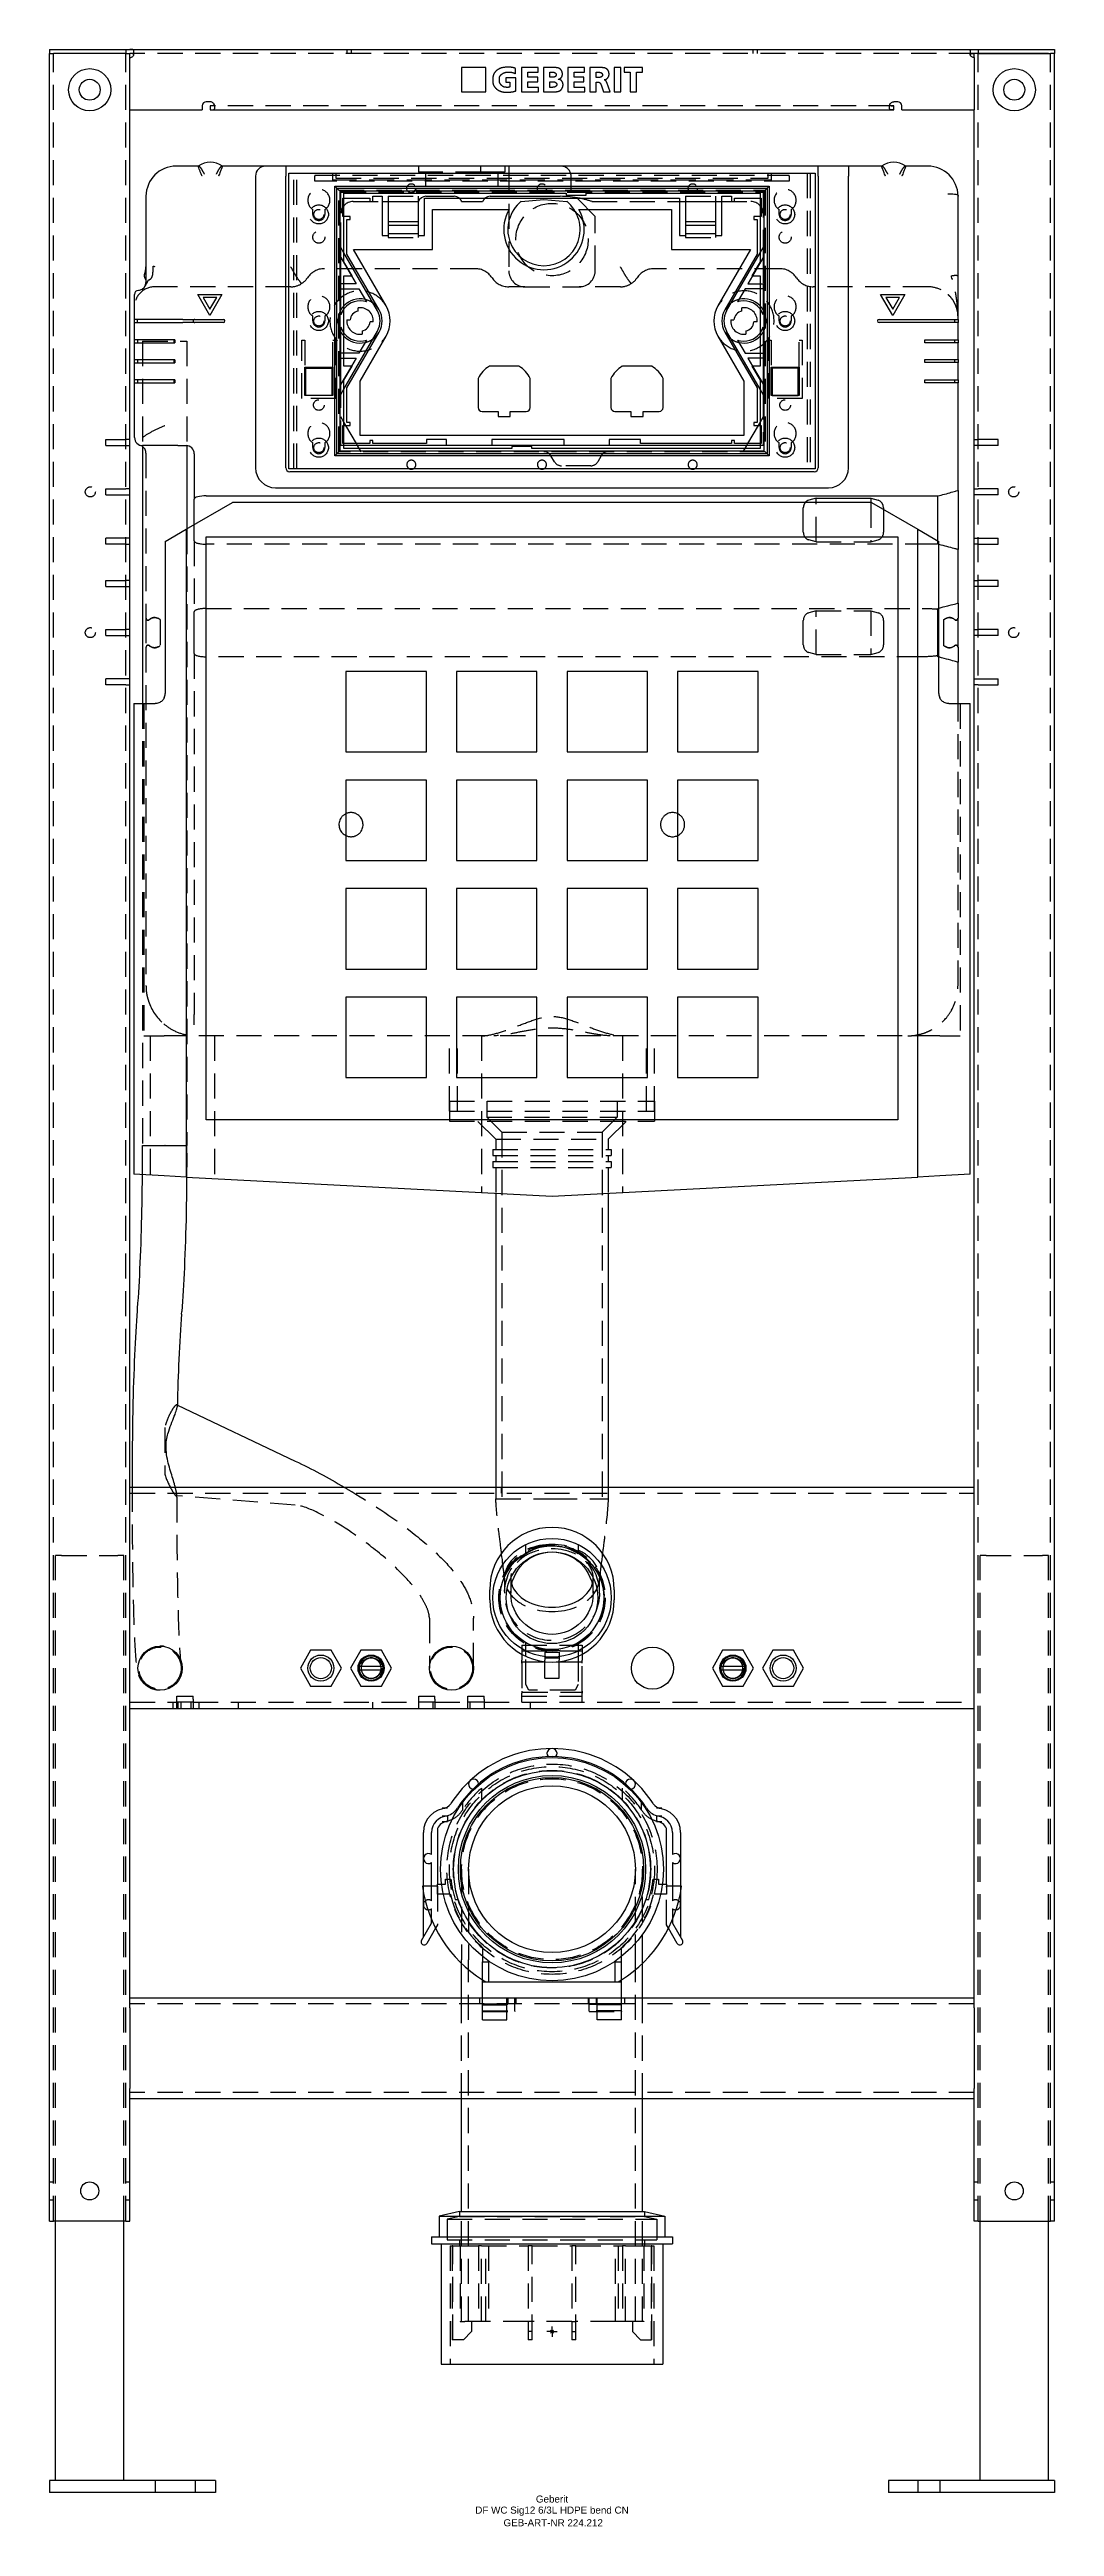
# Model space of a CAD drawing. Header units: millimetres. Extents: x -250 to 250, y -97 to 1135.
import ezdxf
from ezdxf.enums import TextEntityAlignment as Align

# ---------------------------------------------------------------- set-up
doc = ezdxf.new("R2010")
doc.units = ezdxf.units.MM
doc.linetypes.add('DASHED', pattern=[0.75, 0.5, -0.25])
doc.layers.get('0').update_dxf_attribs({"linetype": 'CONTINUOUS'})
for name, color, linetype, lineweight in [('Arbeitspunkt(DIN)', 7, 'CONTINUOUS', 25), ('GEB-ART-NR', 1, 'CONTINUOUS', 18), ('GEB-BEZUG', 2, 'CONTINUOUS', 25), ('GEB-TEXT', 5, 'CONTINUOUS', 18)]:
    doc.layers.add(name, color=color, linetype=linetype, lineweight=lineweight)
doc.layers.add('GEB-KONTUR-A', color=5, linetype='CONTINUOUS')
doc.layers.add('GEB-VERDECKT', color=2, linetype='DASHED')
doc.styles.get("Standard").update_dxf_attribs({"font": 'arial.ttf'})

msp = doc.modelspace()

# ---------------------------------------------------------------- texts
at = {"layer": 'GEB-ART-NR'}
msp.add_text('GEB-ART-NR 224.212', height=3.5, dxfattribs=at).set_placement((0.6, -96.8), align=Align.CENTER)
at = {"layer": 'GEB-TEXT'}
for s, p in [('Geberit', (0, -85)), ('DF WC Sig12 6/3L HDPE bend CN', (0, -90.5))]:
    msp.add_text(s, height=3.5, dxfattribs=at).set_placement(p, align=Align.CENTER)

# ---------------------------------------------------------------- blocks, each defined once
blk = doc.blocks.new('Einfügepunkt')
at = {"layer": 'GEB-BEZUG'}
for p, q in [((-0.7, -0.7), (0.7, 0.7)), ((-0.7, 0.7), (0.7, -0.7))]:
    blk.add_line(p, q, dxfattribs=at)

# ---------------------------------------------------------------- linework, layer by layer
at = {"layer": 'Arbeitspunkt(DIN)', "ltscale": 25}
for q in [(-2.5, 0), (0, 2.5), (0, -2.5), (2.5, 0)]:
    msp.add_line((0, 0), q, dxfattribs=at)
at = {"layer": 'GEB-KONTUR-A', "ltscale": 25}
for p, q in [((-250, 1135), (-247, 1135)), ((-250, 1135), (-250, 1133)), ((-247, 1135), (-212, 1135)), ((-212, 1135), (-210, 1135)), ((-212, 1135), (-212, 1133)), ((-210, 1135), (210, 1135)), ((-208, 1133), (-208, 1134.5)), ((208, 1134.5), (208, 1133)), ((210, 1135), (212, 1135)), ((212, 1135), (212, 1133)), ((212, 1135), (247, 1135)), ((247, 1135), (250, 1135)), ((250, 1135), (250, 1133)), ((-250, 1133), (-248, 1133)), ((-250, 55), (-250, 1133)), ((-212, 1133), (-248, 1133)), ((-212, 1133), (-247, 1133)), ((-212, 1133), (-210, 1133)), ((-210, 1131), (-210, 1133)), ((-210, 1105), (-210, 1131)), ((210, 1131), (210, 1133)), ((212, 1133), (210, 1133)), ((210, 1131), (210, 1105)), ((212, 1133), (248, 1133)), ((247, 1133), (212, 1133)), ((250, 1133), (248, 1133)), ((250, 55), (250, 1133)), ((-170, 1109), (-172, 1109)), ((172, 1109), (170, 1109)), ((-210, 1105), (-174, 1105)), ((-210, 419.2), (-210, 1105)), ((-174, 1107), (-174, 1105)), ((-170, 1107), (-170, 1105)), ((-170, 1105), (170, 1105)), ((-168, 1107), (-168, 1105.5)), ((168, 1105.5), (168, 1107)), ((170, 1105), (170, 1107)), ((174, 1105), (174, 1107)), ((174, 1105), (210, 1105)), ((210, 419.2), (210, 1105)), ((-176, 1077), (-187, 1077)), ((-142.5, 1077), (-164, 1077)), ((-147.5, 1072), (-147.5, 927)), ((-132.5, 1077), (-142.5, 1077)), ((-132.5, 1077), (-132.5, 1072)), ((132.5, 1077), (-132.5, 1077)), ((-132.5, 927), (-132.5, 1072)), ((-131, 1073.5), (131, 1073.5)), ((-131, 926.5), (-131, 1073.5)), ((131, 1073.5), (131, 926.5)), ((132.5, 1072), (132.5, 1077)), ((147.5, 1077), (132.5, 1077)), ((132.5, 1072), (132.5, 927)), ((164, 1077), (147.5, 1077)), ((147.5, 1077), (147.5, 1072)), ((147.5, 927), (147.5, 1072)), ((187, 1077), (176, 1077)), ((-202, 1062), (-202, 1019.2)), ((-108, 933), (-108, 1067)), ((-108, 1067), (108, 1067)), ((-107.1, 933.9), (-107.1, 1066.1)), ((-107.1, 1066.1), (107.1, 1066.1)), ((105.5, 1064.5), (-105.5, 1064.5)), ((-105.5, 1064.5), (-105.5, 935.5)), ((-103.5, 1029.4), (-103.5, 1063.5)), ((-103.5, 1063.5), (7, 1063.5)), ((-103.5, 1061), (-90.7, 1061)), ((-90.7, 1061), (-90.7, 1059.5)), ((-90.7, 1059.5), (-89.2, 1059.5)), ((-89.2, 1059.5), (-89.2, 1062)), ((-89.2, 1062), (-84.5, 1062)), ((-84.5, 1062), (-84.5, 1042.5)), ((-63.5, 1042.5), (-63.5, 1061)), ((-63.5, 1061), (63.5, 1061)), ((-62.7, 1062), (-48.7, 1062)), ((-30.7, 1062), (4, 1062)), ((-15.3, 1059.5), (-4, 1060.5)), ((-4, 1060.5), (7.3, 1059.5)), ((7, 1063.5), (7, 1062.5)), ((7, 1062.5), (17, 1062.5)), ((17, 1063.5), (103.5, 1063.5)), ((17, 1062.5), (17, 1063.5)), ((63.5, 1061), (63.5, 1042.5)), ((84.5, 1042.5), (84.5, 1062)), ((84.5, 1062), (89.3, 1062)), ((89.3, 1062), (89.3, 1059.5)), ((89.3, 1059.5), (90.8, 1059.5)), ((90.8, 1059.5), (90.8, 1061)), ((90.8, 1061), (103.5, 1061)), ((103.5, 1063.5), (103.5, 1029.4)), ((105.5, 935.5), (105.5, 1064.5)), ((107.1, 1066.1), (107.1, 933.9)), ((108, 1067), (108, 933)), ((-100.5, 1052), (-103.5, 1052)), ((-102, 1033.3), (-102, 1050.5)), ((-102, 1050.5), (-100.5, 1050.5)), ((-100.5, 1050.5), (-100.5, 1052)), ((-84.5, 1059.4), (-66.5, 1059.4)), ((-81.5, 1059.4), (-81.5, 1049.5)), ((-81.5, 1049.5), (-66.5, 1049.5)), ((-81.5, 1049.5), (-81.5, 1047.5)), ((-66.5, 1047.5), (-81.5, 1047.5)), ((-66.5, 1049.5), (-66.5, 1059.4)), ((-66.5, 1047.5), (-66.5, 1049.5)), ((-59.5, 1055.5), (-21.3, 1055.5)), ((-59.5, 1035.5), (-59.5, 1055.5)), ((13.3, 1055.5), (59.5, 1055.5)), ((59.5, 1055.5), (59.5, 1035.5)), ((63.5, 1059.4), (84.5, 1059.4)), ((66.5, 1059.4), (66.5, 1049.5)), ((66.5, 1049.5), (81.5, 1049.5)), ((66.5, 1049.5), (66.5, 1047.5)), ((81.5, 1047.5), (66.5, 1047.5)), ((81.5, 1049.5), (81.5, 1059.4)), ((81.5, 1047.5), (81.5, 1049.5)), ((103.5, 1052), (100.5, 1052)), ((100.5, 1052), (100.5, 1050.5)), ((100.5, 1050.5), (102, 1050.5)), ((102, 1050.5), (102, 1033.3)), ((-98.7, 1035.5), (-59.5, 1035.5)), ((-82.5, 1007.5), (-98.7, 1035.5)), ((-84.5, 1042.5), (-81.5, 1042.5)), ((-81.5, 1043.5), (-66.5, 1043.5)), ((-81.5, 1043.5), (-81.5, 1042.5)), ((-66.5, 1042.5), (-66.5, 1043.5)), ((-66.5, 1042.5), (-63.5, 1042.5)), ((59.5, 1035.5), (98.7, 1035.5)), ((63.5, 1042.5), (66.5, 1042.5)), ((66.5, 1043.5), (66.5, 1042.5)), ((66.5, 1043.5), (81.5, 1043.5)), ((81.5, 1042.5), (81.5, 1043.5)), ((81.5, 1042.5), (84.5, 1042.5)), ((98.7, 1035.5), (82.5, 1007.5)), ((-86.8, 1005), (-103.5, 1033.9)), ((-99.5, 1022.5), (-103.5, 1029.4)), ((-103.5, 1022.5), (-99.5, 1022.5)), ((-103.5, 977.5), (-103.5, 1022.5)), ((-86, 1005.5), (-102, 1033.3)), ((-99.8, 1022.5), (-97.5, 1018.5)), ((102, 1033.3), (86, 1005.5)), ((86.8, 1005), (103.5, 1033.9)), ((99.8, 1022.5), (97.5, 1018.5)), ((103.5, 1029.4), (99.5, 1022.5)), ((99.5, 1022.5), (103.5, 1022.5)), ((103.5, 1022.5), (103.5, 977.5)), ((-207.7, 1000.7), (-207.7, 1013.2)), ((-176.2, 1013.2), (-164.2, 1013.2)), ((-170.2, 1002.8), (-176.2, 1013.2)), ((-166.8, 1011.7), (-173.6, 1011.7)), ((-173.6, 1011.7), (-170.2, 1005.8)), ((-164.2, 1013.2), (-170.2, 1002.8)), ((-170.2, 1005.8), (-166.8, 1011.7)), ((-97.5, 1018.5), (-103.5, 1018.5)), ((-103.5, 1016), (-96.1, 1016)), ((-96.1, 1016), (-92.3, 1009.5)), ((96.1, 1016), (92.3, 1009.5)), ((103.5, 1016), (96.1, 1016)), ((97.5, 1018.5), (103.5, 1018.5)), ((163.5, 1013.2), (175.5, 1013.2)), ((169.5, 1002.8), (163.5, 1013.2)), ((172.9, 1011.7), (166.1, 1011.7)), ((166.1, 1011.7), (169.5, 1005.8)), ((175.5, 1013.2), (169.5, 1002.8)), ((169.5, 1005.8), (172.9, 1011.7)), ((-183.7, 1000.7), (-207.7, 1000.7)), ((-207.7, 999.2), (-207.7, 1000.7)), ((-207.7, 999.2), (-183.7, 999.2)), ((-207.7, 990.7), (-207.7, 999.2)), ((-206.2, 999.2), (-206.2, 1000.7)), ((-183.7, 1000.7), (-177.7, 1000.7)), ((-177.7, 999.2), (-183.7, 999.2)), ((-177.7, 1000.7), (-163.5, 1000.7)), ((-163.5, 999.2), (-177.7, 999.2)), ((-102.1, 1000.5), (-100.5, 1000.5)), ((-96.5, 1004.9), (-96.5, 1006.5)), ((-88.9, 999.5), (-90.5, 999.5)), ((88.9, 1000.5), (90.5, 1000.5)), ((94.5, 1004.9), (94.5, 1006.5)), ((102.1, 999.5), (100.5, 999.5)), ((162.7, 1000.7), (195.1, 1000.7)), ((195.1, 999.2), (162.7, 999.2)), ((200.5, 999.2), (200.5, 1000.7)), ((202, 1000.7), (202, 999.2)), ((-187.7, 990.7), (-207.7, 990.7)), ((-207.7, 989.2), (-207.7, 990.7)), ((-207.7, 989.2), (-187.7, 989.2)), ((-207.7, 980.7), (-207.7, 989.2)), ((-206.2, 990.7), (-206.2, 989.2)), ((-188.2, 990.7), (-188.2, 989.2)), ((-187.7, 990.7), (-187.7, 989.2)), ((-103.5, 966.1), (-86.8, 995)), ((-102, 966.7), (-86, 994.5)), ((-92.3, 990.5), (-96.1, 984)), ((-95.5, 970), (-82.5, 992.5)), ((-94.5, 995.1), (-94.5, 993.5)), ((82.5, 992.5), (95.5, 970)), ((86, 994.5), (102, 966.7)), ((103.5, 966.1), (86.8, 995)), ((92.3, 990.5), (96.1, 984)), ((96.5, 995.1), (96.5, 993.5)), ((185.5, 990.7), (194.7, 990.7)), ((185.5, 989.2), (185.5, 990.7)), ((194.6, 989.2), (185.5, 989.2)), ((200.5, 989.2), (200.5, 990.7)), ((202, 990.7), (202, 989.2)), ((-187.7, 980.7), (-207.7, 980.7)), ((-207.7, 979.2), (-207.7, 980.7)), ((-207.7, 979.2), (-187.7, 979.2)), ((-207.7, 970.7), (-207.7, 979.2)), ((-206.2, 980.7), (-206.2, 979.2)), ((-188.2, 980.7), (-188.2, 979.2)), ((-187.7, 980.7), (-187.7, 979.2)), ((-123, 977), (-109, 977)), ((-123, 963), (-123, 977)), ((-122.5, 976.5), (-109.5, 976.5)), ((-122.5, 963), (-122.5, 976.5)), ((-109.5, 976.5), (-109.5, 963)), ((-109, 977), (-109, 963)), ((-96.1, 984), (-103.5, 984)), ((-103.5, 981.5), (-97.5, 981.5)), ((-99.5, 977.5), (-103.5, 977.5)), ((-103.5, 970.6), (-99.5, 977.5)), ((-97.5, 981.5), (-99.8, 977.5)), ((-16.5, 977.5), (-31.1, 977.5)), ((49.6, 977.5), (35, 977.5)), ((96.1, 984), (103.5, 984)), ((103.5, 981.5), (97.5, 981.5)), ((97.5, 981.5), (99.8, 977.5)), ((99.5, 977.5), (103.5, 970.6)), ((103.5, 977.5), (99.5, 977.5)), ((109, 977), (123, 977)), ((109, 963), (109, 977)), ((109.5, 976.5), (109.5, 963)), ((122.5, 976.5), (109.5, 976.5)), ((122.5, 963), (122.5, 976.5)), ((123, 977), (123, 963)), ((185.5, 980.8), (194.2, 980.8)), ((185.5, 979.3), (185.5, 980.8)), ((194.1, 979.3), (185.5, 979.3)), ((200.5, 979.3), (200.5, 980.8)), ((202, 980.8), (202, 979.3)), ((-187.7, 970.7), (-207.7, 970.7)), ((-207.7, 969.2), (-207.7, 970.7)), ((-207.7, 969.2), (-187.7, 969.2)), ((-207.7, 942), (-207.7, 969.2)), ((-206.2, 970.7), (-206.2, 969.2)), ((-188.2, 970.7), (-188.2, 969.2)), ((-187.7, 970.7), (-187.7, 969.2)), ((-109, 963), (-123, 963)), ((-109.5, 963), (-122.5, 963)), ((-103.5, 936.5), (-103.5, 970.6)), ((-102, 949.5), (-102, 966.7)), ((-95.5, 943), (-95.5, 970)), ((-36.8, 971.4), (-36.8, 957)), ((-10.8, 957), (-10.8, 971.4)), ((29.3, 971.4), (29.3, 957)), ((55.3, 957), (55.3, 971.4)), ((95.5, 970), (95.5, 943)), ((102, 966.7), (102, 949.5)), ((103.5, 970.6), (103.5, 936.5)), ((123, 963), (109, 963)), ((109.5, 963), (122.5, 963)), ((185.5, 970.8), (193.6, 970.8)), ((185.5, 969.3), (185.5, 970.8)), ((193.5, 969.3), (185.5, 969.3)), ((200.5, 969.3), (200.5, 970.8)), ((202, 970.8), (202, 969.3)), ((-102.5, 948), (-103.5, 949.7)), ((-100.5, 949.5), (-102, 949.5)), ((-100.5, 948), (-100.5, 949.5)), ((-34.8, 955), (-26.8, 955)), ((-26.8, 955), (-26.8, 952.5)), ((-26.8, 952.5), (-20.8, 952.5)), ((-20.8, 955), (-12.8, 955)), ((-20.8, 952.5), (-20.8, 955)), ((31.3, 955), (39.3, 955)), ((39.3, 955), (39.3, 952.5)), ((39.3, 952.5), (45.3, 952.5)), ((45.3, 952.5), (45.3, 955)), ((45.3, 955), (53.3, 955)), ((102, 949.5), (100.5, 949.5)), ((100.5, 949.5), (100.5, 948)), ((103.5, 949.7), (102.5, 948)), ((-203.7, 938), (-203.7, 809.7)), ((-186.1, 938), (-203.7, 938)), ((-186.1, 938), (-181.7, 938)), ((-181.7, 938), (-181.7, 896.6)), ((-103.5, 948), (-100.5, 948)), ((-90.7, 939), (-103.5, 939)), ((103.5, 938), (-103.5, 938)), ((-20, 936.5), (-103.5, 936.5)), ((-96.7, 938), (-97.3, 939)), ((95.5, 943), (-95.5, 943)), ((-89.2, 940.5), (-90.7, 940.5)), ((-90.7, 940.5), (-90.7, 939)), ((-89.2, 939), (-89.2, 940.5)), ((-62.5, 939), (-89.2, 939)), ((-52.5, 941), (-62.5, 941)), ((-62.5, 941), (-62.5, 939)), ((-52.5, 938), (-52.5, 941)), ((6, 941), (-30, 941)), ((-30, 941), (-30, 938)), ((-20, 937.5), (-20, 936.5)), ((-10, 937.5), (-20, 937.5)), ((-10, 936.5), (-10, 937.5)), ((103.5, 936.5), (-10, 936.5)), ((6, 938), (6, 941)), ((44, 941), (28.5, 941)), ((28.5, 941), (28.5, 938)), ((44, 939), (44, 941)), ((89.3, 939), (44, 939)), ((90.8, 940.5), (89.3, 940.5)), ((89.3, 940.5), (89.3, 939)), ((90.8, 939), (90.8, 940.5)), ((103.5, 939), (90.8, 939)), ((97.3, 939), (96.7, 938)), ((100.5, 948), (103.5, 948)), ((-178, 934), (-178, 911.4)), ((131, 926.5), (-131, 926.5)), ((130.5, 925), (-130.5, 925)), ((108, 933), (-108, 933)), ((107.1, 933.9), (-107.1, 933.9)), ((-105.5, 935.5), (105.5, 935.5)), ((-172, 913), (189.9, 913)), ((-137.5, 917), (137.5, 917)), ((131.4, 911.9), (127.7, 910.9)), ((131.4, 909.7), (131.4, 911.9)), ((131.4, 911.9), (158.6, 911.9)), ((158.6, 911.9), (158.6, 909.7)), ((158.6, 911.9), (162.3, 910.9)), ((192, 910.9), (192, 913)), ((202, 915.7), (202, 886.3)), ((202, 915.7), (202, 915.7)), ((-182, 896.4), (-159, 909.7)), ((-178, 910.9), (-178, 911.4)), ((-178, 907), (-178, 910.9)), ((-178, 898.7), (-178, 907)), ((159, 909.7), (-159, 909.7)), ((159, 909.7), (182, 896.4)), ((165, 907), (165, 906.2)), ((192, 907), (192, 910.9)), ((192, 895), (192, 907)), ((-192.5, 890.3), (-182, 896.4)), ((-192.5, 890.3), (-192.5, 814.7)), ((-182, 896.4), (-182, 574.2)), ((-172, 892.7), (172, 892.7)), ((-172, 602.7), (-172, 892.7)), ((172, 892.7), (172, 602.7)), ((182, 896.4), (192.5, 890.3)), ((182, 574.2), (182, 896.4)), ((192, 891.1), (192, 895)), ((192, 890.6), (192, 891.1)), ((192.5, 814.7), (192.5, 890.3)), ((202, 886.3), (202, 886.3)), ((195, 838.5), (195, 851.5)), ((202, 859.7), (202, 852.2)), ((202, 859.7), (202, 859.7)), ((202, 837.7), (202, 852.2)), ((202, 837.7), (202, 830.3)), ((-102.5, 825.7), (-102.5, 785.7)), ((-62.5, 825.7), (-102.5, 825.7)), ((-62.5, 785.7), (-62.5, 825.7)), ((-47.5, 825.7), (-47.5, 785.7)), ((-7.5, 825.7), (-47.5, 825.7)), ((-7.5, 785.7), (-7.5, 825.7)), ((7.5, 825.7), (7.5, 785.7)), ((47.5, 825.7), (7.5, 825.7)), ((47.5, 785.7), (47.5, 825.7)), ((62.5, 825.7), (62.5, 785.7)), ((102.5, 825.7), (62.5, 825.7)), ((102.5, 785.7), (102.5, 825.7)), ((202, 830.3), (202, 830.3)), ((-208, 809.7), (-197.5, 809.7)), ((-208, 809.7), (-208, 575.6)), ((197.5, 809.7), (208, 809.7)), ((208, 575.6), (208, 809.7)), ((-102.5, 785.7), (-62.5, 785.7)), ((-47.5, 785.7), (-7.5, 785.7)), ((7.5, 785.7), (47.5, 785.7)), ((62.5, 785.7), (102.5, 785.7)), ((-102.5, 771.7), (-102.5, 731.7)), ((-62.5, 771.7), (-102.5, 771.7)), ((-62.5, 731.7), (-62.5, 771.7)), ((-47.5, 771.7), (-47.5, 731.7)), ((-7.5, 771.7), (-47.5, 771.7)), ((-7.5, 731.7), (-7.5, 771.7)), ((7.5, 771.7), (7.5, 731.7)), ((47.5, 771.7), (7.5, 771.7)), ((47.5, 731.7), (47.5, 771.7)), ((62.5, 771.7), (62.5, 731.7)), ((102.5, 771.7), (62.5, 771.7)), ((102.5, 731.7), (102.5, 771.7)), ((-102.5, 731.7), (-62.5, 731.7)), ((-47.5, 731.7), (-7.5, 731.7)), ((7.5, 731.7), (47.5, 731.7)), ((62.5, 731.7), (102.5, 731.7)), ((-102.5, 717.7), (-102.5, 677.7)), ((-62.5, 717.7), (-102.5, 717.7)), ((-62.5, 677.7), (-62.5, 717.7)), ((-47.5, 717.7), (-47.5, 677.7)), ((-7.5, 717.7), (-47.5, 717.7)), ((-7.5, 677.7), (-7.5, 717.7)), ((7.5, 717.7), (7.5, 677.7)), ((47.5, 717.7), (7.5, 717.7)), ((47.5, 677.7), (47.5, 717.7)), ((62.5, 717.7), (62.5, 677.7)), ((102.5, 717.7), (62.5, 717.7)), ((102.5, 677.7), (102.5, 717.7)), ((-102.5, 677.7), (-62.5, 677.7)), ((-47.5, 677.7), (-7.5, 677.7)), ((7.5, 677.7), (47.5, 677.7)), ((62.5, 677.7), (102.5, 677.7)), ((-102.5, 663.7), (-102.5, 623.7)), ((-62.5, 663.7), (-102.5, 663.7)), ((-62.5, 623.7), (-62.5, 663.7)), ((-47.5, 663.7), (-47.5, 623.7)), ((-7.5, 663.7), (-47.5, 663.7)), ((-7.5, 623.7), (-7.5, 663.7)), ((7.5, 663.7), (7.5, 623.7)), ((47.5, 663.7), (7.5, 663.7)), ((47.5, 623.7), (47.5, 663.7)), ((62.5, 663.7), (62.5, 623.7)), ((102.5, 663.7), (62.5, 663.7)), ((102.5, 623.7), (102.5, 663.7)), ((-102.5, 623.7), (-62.5, 623.7)), ((-47.5, 623.7), (-7.5, 623.7)), ((7.5, 623.7), (47.5, 623.7)), ((62.5, 623.7), (102.5, 623.7)), ((172, 602.7), (-172, 602.7)), ((-193, 574.8), (-208, 575.6)), ((-182, 574.2), (-193, 574.8)), ((-182, 574.2), (0, 564.7)), ((0, 564.7), (182, 574.2)), ((193, 574.8), (182, 574.2)), ((208, 575.6), (193, 574.8)), ((-28, 566.1), (-28, 420)), ((28, 566.1), (28, 420)), ((-206.2, 507.7), (-206.2, 509)), ((-184.3, 506), (-184.2, 507.3)), ((-186.4, 460.8), (-127.7, 433)), ((-210, 420), (210, 420)), ((-210, 415.5), (-210, 419.2)), ((-208.7, 420), (-208.7, 428.9)), ((210, 415.5), (210, 419.2)), ((-210, 314.5), (-210, 415.5)), ((210, 314.5), (210, 415.5)), ((-31, 364), (-31, 369)), ((31, 369), (31, 364)), ((-195, 341), (-195.1, 341)), ((-15, 339.6), (-15, 336.9)), ((-13.1, 335.9), (-13.1, 338.6)), ((13.1, 338.6), (13.1, 335.9)), ((15, 339.6), (15, 336.9)), ((-94.9, 331), (-85.1, 331)), ((-85.1, 329), (-94.9, 329)), ((-61, 330), (-61, 330)), ((-39, 330), (-39, 330)), ((85.1, 331), (94.9, 331)), ((94.9, 329), (85.1, 329)), ((-210, 310.8), (-210, 314.5)), ((-210, 165), (-210, 310.8)), ((-210, 310), (-186.6, 310)), ((-195, 319), (-195.1, 319)), ((-186.6, 316), (-178.6, 316)), ((-186.6, 314.5), (-186.6, 316)), ((-186.6, 310), (-186.6, 314.5)), ((-178.6, 313), (-186.6, 313)), ((-186.6, 310), (-178.6, 310)), ((-178.6, 314.5), (-178.6, 316)), ((-178.6, 314.5), (-178.6, 310)), ((-178.6, 310), (-66.3, 310)), ((-66.3, 316), (-58.3, 316)), ((-66.3, 314.5), (-66.3, 316)), ((-66.3, 310), (-66.3, 314.5)), ((-58.3, 313), (-66.3, 313)), ((-66.3, 310), (-58.3, 310)), ((-58.3, 314.5), (-58.3, 316)), ((-58.3, 314.5), (-58.3, 310)), ((-58.3, 310), (-41.8, 310)), ((-41.8, 316), (-33.8, 316)), ((-41.8, 314.5), (-41.8, 316)), ((-41.8, 310), (-41.8, 314.5)), ((-33.8, 313), (-41.8, 313)), ((-41.8, 310), (-33.8, 310)), ((-33.8, 314.5), (-33.8, 316)), ((-33.8, 314.5), (-33.8, 310)), ((-33.8, 310), (210, 310)), ((210, 310.8), (210, 314.5)), ((210, 165), (210, 310.8)), ((-52, 260.3), (-54.6, 260.3)), ((-44.5, 264), (-44.5, 263.2)), ((44.5, 263.2), (44.5, 264)), ((54.6, 260.3), (52, 260.3)), ((-64, 235.3), (-64, 248.3)), ((-60, 237.3), (-60, 248.3)), ((-57, 250.3), (-57, 222.5)), ((-52, 256.3), (-54.6, 256.3)), ((-54.6, 253.7), (-52, 253.7)), ((-52, 256.7), (-52, 256.3)), ((-52, 256.3), (-52, 254)), ((52, 256.7), (52, 256.3)), ((52, 256.3), (52, 254)), ((54.6, 256.3), (52, 256.3)), ((52, 253.7), (54.6, 253.7)), ((57, 222.5), (57, 250.3)), ((60, 248.3), (60, 237.3)), ((64, 248.3), (64, 235.3)), ((-64, 221.5), (-64, 235.3)), ((64, 235.3), (64, 221.5)), ((-60, 221.5), (-60, 233.3)), ((-57, 221.5), (-57, 222.5)), ((-57, 222.5), (-55, 222.5)), ((55, 222.5), (57, 222.5)), ((57, 222.5), (57, 221.5)), ((60, 233.3), (60, 221.5)), ((-57, 221.5), (-64.4, 221.5)), ((-64, 212.3), (-64, 218.6)), ((-64, 196.2), (-64, 212.3)), ((64.4, 221.5), (57, 221.5)), ((64, 218.6), (64, 212.3)), ((64, 212.3), (64, 196.2)), ((-64.9, 194.6), (-60, 203.1)), ((-58, 200.6), (-62.3, 193.1)), ((-60, 203.1), (-60, 205)), ((62.3, 193.1), (58, 200.6)), ((60, 205), (60, 203.1)), ((60, 203.1), (64.9, 194.6)), ((-45, 166), (-45, 183.1)), ((-34.5, 174), (-34.5, 184)), ((-34.5, 184), (-31.5, 184)), ((-34.5, 166), (-34.5, 174)), ((-34.5, 174), (34.5, 174)), ((-31.5, 174), (-31.5, 184)), ((31.5, 184), (34.5, 184)), ((31.5, 174), (31.5, 184)), ((34.5, 174), (34.5, 184)), ((34.5, 166), (34.5, 174)), ((45, 166), (45, 183.1)), ((-210, 166), (210, 166)), ((-210, 161), (-210, 165)), ((-210, 161), (-210, 121)), ((210, 161), (210, 165)), ((210, 161), (210, 121)), ((-210, 117), (-210, 121)), ((-210, 55), (-210, 117)), ((-210, 116), (210, 116)), ((-45, 59.7), (-45, 116)), ((45, 59.7), (45, 116)), ((210, 117), (210, 121)), ((210, 55), (210, 117)), ((-250, 55), (-248, 55)), ((-212, 55), (-248, 55)), ((-247, -74), (-247, 55)), ((-213, -74), (-213, 55)), ((-212, 55), (-210, 55)), ((-46.1, 59.7), (-56.1, 57.4)), ((-56.1, 57.4), (-56.1, 47.2)), ((-56.1, 57.4), (56.1, 57.4)), ((-46.1, 59.7), (46.1, 59.7)), ((46.1, 59.7), (56.1, 57.4)), ((56.1, 57.4), (56.1, 47.2)), ((212, 55), (210, 55)), ((212, 55), (248, 55)), ((213, -74), (213, 55)), ((247, -74), (247, 55)), ((250, 55), (248, 55)), ((-60, 47.2), (-60, 43.7)), ((-60, 47.2), (60, 47.2)), ((-60, 43.7), (60, 43.7)), ((-55.2, 43.7), (-55.2, -16.2)), ((55.2, 43.7), (55.2, -16.2)), ((60, 47.2), (60, 43.7)), ((-55.2, -16.2), (55.2, -16.2)), ((-250, -74), (-250, -80)), ((-167.5, -74), (-250, -74)), ((-167.5, -80), (-250, -80)), ((-167.5, -74), (-167.5, -80)), ((167.5, -74), (167.5, -80)), ((250, -74), (167.5, -74)), ((250, -80), (167.5, -80)), ((250, -74), (250, -80))]:
    msp.add_line(p, q, dxfattribs=at)
for centre, radius in [((-230, 1115), 10.5), ((230, 1115), 10.5), ((-230, 1115), 5.2), ((230, 1115), 5.2), ((0, 365), 29.5), ((0, 365), 25.8), ((0, 365), 22.8), ((0, 367.3), 20.5), ((-195, 330), 11), ((-115, 330), 6.5), ((-115, 330), 5.25), ((-90, 330), 6.5), ((-50, 330), 11), ((50, 330), 10.5), ((90, 330), 6.5), ((115, 330), 6.5), ((115, 330), 5.25), ((0, 230), 55.5), ((0, 230), 49), ((0, 230), 46.6), ((0, 230), 45.6), ((0, 230), 41.5), ((-230, 70), 4.5), ((230, 70), 4.5)]:
    msp.add_circle(centre, radius, dxfattribs=at)
for centre, radius, start, end in [((-172, 1107), 2, 90, 180), ((172, 1107), 2, 0, 90), ((-187, 1062), 15, 90, 180), ((-170, 1069), 10, 53.13, 126.87), ((-142.5, 1072), 5, 90, 180), ((170, 1069), 10, 53.1301, 126.8699), ((187, 1062), 15, 0.5911, 90), ((-62.7, 1058), 4, 90, 159.5127), ((-48.7, 1058), 4, 48.5904, 90), ((-30.7, 1058), 4, 90, 131.4096), ((-4, 1045.5), 18, 128.8846, 51.1154), ((4, 1012), 50, 78.5217, 90), ((-4, 1045.5), 20, 150, 30), ((-200.9, 1022.4), 2, 157.4206, 212.1458), ((-212, 1027), 10, 337.4206, 0), ((-205.7, 1013.2), 2, 92.4836, 180), ((-206, 1019.2), 4, 282.1224, 0), ((-95.5, 1000), 11, 77.0141, 136.6582), ((95.5, 1000), 11, 43.3418, 102.9859), ((-163.5, 1000), 0.75, 270, 90), ((-95.5, 1000), 10, 71.4096, 143.1301), ((-95.5, 1000), 6.6, 175.6552, 278.7147), ((-95.5, 1000), 5, 101.537, 174.2608), ((-95.5, 1000), 6.6, 355.6552, 98.7147), ((-95.5, 1000), 5, 281.537, 354.2608), ((-95.5, 1000), 11, 30, 54.62), ((-95.5, 1000), 10, 330, 30), ((-95.5, 1000), 11, 330, 30), ((-95.5, 1000), 15, 330, 30), ((95.5, 1000), 15, 150, 210), ((95.5, 1000), 11, 150, 210), ((95.5, 1000), 10, 150, 210), ((95.5, 1000), 11, 125.38, 150), ((95.5, 1000), 6.6, 175.6552, 278.7147), ((95.5, 1000), 5, 101.537, 174.2608), ((95.5, 1000), 10, 36.8699, 108.5904), ((95.5, 1000), 6.6, 355.6552, 98.7147), ((95.5, 1000), 5, 281.537, 354.2608), ((162.7, 1000), 0.75, 90, 270), ((-95.5, 1000), 10, 216.8699, 288.5904), ((-95.5, 1000), 11, 223.3418, 282.9859), ((-95.5, 1000), 11, 305.38, 330), ((95.5, 1000), 11, 210, 234.62), ((95.5, 1000), 10, 251.4096, 323.1301), ((95.5, 1000), 11, 257.0141, 316.6582), ((-23.8, 965), 14.5, 120.4503, 153.7084), ((-23.8, 965), 14.5, 26.2916, 59.5497), ((42.3, 965), 14.5, 120.4503, 153.7084), ((42.3, 965), 14.5, 26.2916, 59.5497), ((-34.8, 957), 2, 180, 270), ((-12.8, 957), 2, 270, 0), ((31.3, 957), 2, 180, 270), ((53.3, 957), 2, 270, 0), ((-203.7, 942), 4, 180, 270), ((-206, 934.3), 4, 55.5977, 73.5905), ((-182, 934), 4, 0, 90), ((-137.5, 927), 10, 180, 270), ((-130.5, 927), 2, 180, 270), ((-70, 928.5), 2.25, 242.734, 297.266), ((-5, 928.5), 2.25, 242.734, 297.266), ((70, 928.5), 2.25, 242.734, 297.266), ((130.5, 927), 2, 270, 0), ((137.5, 927), 10, 270, 0), ((-197.5, 814.7), 5, 334.1581, 0), ((197.5, 814.7), 5, 180, 205.8419), ((0, 369), 31, 0, 180), ((0, 364), 31, 180, 0), ((-90, 330), 6, 9.5941, 170.4059), ((-90, 330), 5, 11.537, 168.463), ((90, 330), 6, 9.5941, 170.4059), ((90, 330), 5, 11.537, 168.463), ((-90, 330), 6, 170.4059, 189.5941), ((-90, 330), 6, 189.5941, 350.4059), ((-90, 330), 5, 191.537, 348.463), ((-90, 330), 6, 350.4059, 9.5941), ((90, 330), 6, 170.4059, 189.5941), ((90, 330), 6, 189.5941, 350.4059), ((90, 330), 5, 191.537, 348.463), ((90, 330), 6, 350.4059, 9.5941), ((0, 230), 56, 37.3785, 142.6215), ((0, 230), 60, 90, 132.7079), ((0, 287.5), 2.5, 322.127, 217.873), ((0, 230), 60, 47.2921, 90), ((0, 230), 60, 132.7079, 147.0641), ((-39, 272.3), 2.5, 4.8349, 260.5809), ((39, 272.3), 2.5, 279.4191, 175.1651), ((0, 230), 60, 32.9359, 47.2921), ((-52, 248.3), 12, 90, 180), ((-54.6, 265.3), 5, 270, 327.0641), ((-54.6, 265.3), 9, 286.4801, 327.0641), ((0, 230), 56, 142.6215, 147.0641), ((0, 230), 56, 32.9359, 37.3785), ((54.6, 265.3), 9, 212.9359, 253.5199), ((54.6, 265.3), 5, 212.9359, 270), ((52, 248.3), 12, 0, 90), ((-52, 248.3), 8, 90, 180), ((-52, 248.3), 5.35, 90, 159.09), ((-54.6, 265.3), 9, 270, 286.4801), ((-54.6, 265.3), 11.6, 270, 282.6621), ((-54.6, 265.3), 11.6, 282.6621, 294.8023), ((54.6, 265.3), 11.6, 245.1977, 257.3379), ((54.6, 265.3), 9, 253.5199, 270), ((52, 248.3), 8, 0, 90), ((54.6, 265.3), 11.6, 257.3379, 270), ((52, 248.3), 5.35, 20.91, 90), ((-61.5, 235.3), 2.5, 53.1301, 306.8699), ((61.5, 235.3), 2.5, 233.1301, 126.8699), ((0, 230), 65, 187.514, 237.9426), ((-61.5, 212.3), 2.5, 128.951, 263.0914), ((0, 230), 65, 302.0574, 352.486), ((61.5, 212.3), 2.5, 276.9087, 51.049), ((-63.6, 193.8), 1.5, 149.1638, 330), ((63.6, 193.8), 1.5, 210, 30.8362)]:
    msp.add_arc(centre, radius, start, end, dxfattribs=at)
for centre, major_axis, ratio, start_param, end_param in [((-172, 911.4), (6, 0), 0.267949, 1.570796, 3.141593), ((128.7, 907), (0, 4), 0.916331, 0.261799, 0.836588), ((161.3, 907), (0, 4), 0.916331, 4.712389, 6.021386), ((0, 374.8), (-20.5, 0), 0.707107, 0.215074, 2.926518)]:
    msp.add_ellipse(centre, major_axis=major_axis, ratio=ratio, start_param=start_param, end_param=end_param, dxfattribs=at)
for points, knots in [([(-208, 1134.5), (-208, 1134.6), (-208, 1134.7), (-208.2, 1134.9), (-208.4, 1134.9), (-208.8, 1135), (-209, 1135), (-209.5, 1135), (-209.7, 1135), (-210, 1135)], [-1.0688909, -1.0688909, -1.0688909, -1.0688909, -0.9890029, -0.9890029, -0.9091148, -0.9091148, -0.8336496, -0.8336496, -0.7581844, -0.7581844, -0.7581844, -0.7581844]), ([(208, 1134.5), (208, 1134.6), (208, 1134.7), (208.2, 1134.9), (208.4, 1134.9), (208.8, 1135), (209, 1135), (209.5, 1135), (209.7, 1135), (210, 1135)], [0.447478, 0.447478, 0.447478, 0.447478, 0.527366, 0.527366, 0.607254, 0.607254, 0.6827192, 0.6827192, 0.7581844, 0.7581844, 0.7581844, 0.7581844]), ([(-210, 1131), (-209.7, 1131), (-209.5, 1131.1), (-209, 1131.3), (-208.8, 1131.4), (-208.4, 1131.8), (-208.2, 1132), (-208, 1132.5), (-208, 1132.8), (-208, 1133)], [-0.7581844, -0.7581844, -0.7581844, -0.7581844, -0.6827192, -0.6827192, -0.607254, -0.607254, -0.527366, -0.527366, -0.447478, -0.447478, -0.447478, -0.447478]), ([(-208.1, 1132.4), (-208.1, 1132.5), (-208.2, 1132.6), (-208.3, 1132.7), (-208.3, 1132.8), (-208.5, 1132.9), (-208.6, 1132.9), (-208.8, 1133), (-209, 1133), (-209.4, 1133), (-209.7, 1133), (-210, 1133)], [-0.259689, -0.259689, -0.259689, -0.259689, -0.2200225, -0.2200225, -0.180356, -0.180356, -0.135267, -0.135267, -0.090178, -0.090178, 0, 0, 0, 0]), ([(210, 1131), (209.7, 1131), (209.5, 1131.1), (209, 1131.3), (208.8, 1131.4), (208.4, 1131.8), (208.2, 1132), (208, 1132.5), (208, 1132.8), (208, 1133)], [0.7581844, 0.7581844, 0.7581844, 0.7581844, 0.8336496, 0.8336496, 0.9091148, 0.9091148, 0.9890029, 0.9890029, 1.0688909, 1.0688909, 1.0688909, 1.0688909]), ([(208.1, 1132.4), (208.1, 1132.5), (208.2, 1132.6), (208.3, 1132.7), (208.3, 1132.8), (208.5, 1132.9), (208.6, 1132.9), (208.8, 1133), (209, 1133), (209.4, 1133), (209.7, 1133), (210, 1133)], [-0.259689, -0.259689, -0.259689, -0.259689, -0.2200225, -0.2200225, -0.180356, -0.180356, -0.135267, -0.135267, -0.090178, -0.090178, 0, 0, 0, 0]), ([(-168, 1107), (-168, 1107.2), (-168, 1107.5), (-168.2, 1108), (-168.4, 1108.2), (-168.8, 1108.6), (-169, 1108.7), (-169.5, 1108.9), (-169.7, 1109), (-170, 1109)], [-1.0688909, -1.0688909, -1.0688909, -1.0688909, -0.9890029, -0.9890029, -0.9091148, -0.9091148, -0.8336496, -0.8336496, -0.7581844, -0.7581844, -0.7581844, -0.7581844]), ([(168, 1107), (168, 1107.2), (168, 1107.5), (168.2, 1108), (168.4, 1108.2), (168.8, 1108.6), (169, 1108.7), (169.5, 1108.9), (169.7, 1109), (170, 1109)], [0.447478, 0.447478, 0.447478, 0.447478, 0.527366, 0.527366, 0.607254, 0.607254, 0.6827192, 0.6827192, 0.7581844, 0.7581844, 0.7581844, 0.7581844]), ([(-168.1, 1107.6), (-168.1, 1107.5), (-168.2, 1107.4), (-168.3, 1107.3), (-168.3, 1107.2), (-168.5, 1107.1), (-168.6, 1107.1), (-168.8, 1107), (-169, 1107), (-169.4, 1107), (-169.7, 1107), (-170, 1107)], [-1.0825656, -1.0825656, -1.0825656, -1.0825656, -1.0428991, -1.0428991, -1.0032326, -1.0032326, -0.9581436, -0.9581436, -0.9130546, -0.9130546, -0.8228766, -0.8228766, -0.8228766, -0.8228766]), ([(-170, 1105), (-169.7, 1105), (-169.5, 1105), (-169, 1105), (-168.8, 1105), (-168.4, 1105.1), (-168.2, 1105.1), (-168, 1105.3), (-168, 1105.4), (-168, 1105.5)], [-0.7581844, -0.7581844, -0.7581844, -0.7581844, -0.6827192, -0.6827192, -0.607254, -0.607254, -0.527366, -0.527366, -0.447478, -0.447478, -0.447478, -0.447478]), ([(170, 1105), (169.7, 1105), (169.5, 1105), (169, 1105), (168.8, 1105), (168.4, 1105.1), (168.2, 1105.1), (168, 1105.3), (168, 1105.4), (168, 1105.5)], [0.7581844, 0.7581844, 0.7581844, 0.7581844, 0.8336496, 0.8336496, 0.9091148, 0.9091148, 0.9890029, 0.9890029, 1.0688909, 1.0688909, 1.0688909, 1.0688909]), ([(168.1, 1107.6), (168.1, 1107.5), (168.2, 1107.4), (168.3, 1107.3), (168.3, 1107.2), (168.5, 1107.1), (168.6, 1107.1), (168.8, 1107), (169, 1107), (169.4, 1107), (169.7, 1107), (170, 1107)], [0.5631876, 0.5631876, 0.5631876, 0.5631876, 0.6028541, 0.6028541, 0.6425206, 0.6425206, 0.6876096, 0.6876096, 0.7326986, 0.7326986, 0.8228766, 0.8228766, 0.8228766, 0.8228766]), ([(-174, 1072), (-174, 1072), (-174, 1072), (-174.3, 1072.5), (-174.5, 1073), (-174.9, 1074), (-175.1, 1074.4), (-175.4, 1075.4), (-175.6, 1075.8), (-175.8, 1076.5), (-175.9, 1076.8), (-176, 1077), (-176, 1077), (-176, 1077)], [-0.0011168, -0.0011168, -0.0011168, -0.0011168, 0, 0, 0.1653102, 0.1653102, 0.3316314, 0.3316314, 0.5263316, 0.5263316, 0.7140393, 0.7140393, 0.8196344, 0.8196344, 0.8196344, 0.8196344]), ([(-164, 1077), (-164, 1077), (-164, 1076.9), (-164.2, 1076.4), (-164.3, 1076.1), (-164.6, 1075.2), (-164.8, 1074.7), (-165.2, 1073.8), (-165.3, 1073.5), (-165.6, 1072.7), (-165.8, 1072.4), (-166, 1072), (-166, 1072), (-166, 1072)], [4.974229, 4.974229, 4.974229, 4.974229, 5.31183, 5.31183, 5.656428, 5.656428, 6.017524, 6.017524, 6.239867, 6.239867, 6.459831, 6.459831, 6.461856, 6.461856, 6.461856, 6.461856]), ([(166, 1072), (166, 1072), (166, 1072), (165.8, 1072.4), (165.6, 1072.7), (165.3, 1073.5), (165.2, 1073.8), (164.8, 1074.7), (164.6, 1075.3), (164.3, 1076.1), (164.2, 1076.4), (164, 1076.9), (164, 1077), (164, 1077)], [-0.001118, -0.001118, -0.001118, -0.001118, 0, 0, 0.1213654, 0.1213654, 0.2440241, 0.2440241, 0.4429539, 0.4429539, 0.6327967, 0.6327967, 0.8187528, 0.8187528, 0.8187528, 0.8187528]), ([(176, 1077), (176, 1077), (176, 1076.9), (175.8, 1076.4), (175.7, 1076.1), (175.4, 1075.3), (175.2, 1074.7), (174.8, 1073.8), (174.7, 1073.5), (174.4, 1072.7), (174.2, 1072.4), (174, 1072), (174, 1072), (174, 1072)], [0.8187528, 0.8187528, 0.8187528, 0.8187528, 1.004709, 1.004709, 1.1945517, 1.1945517, 1.3934816, 1.3934816, 1.5161403, 1.5161403, 1.6375057, 1.6375057, 1.6386237, 1.6386237, 1.6386237, 1.6386237]), ([(196.9, 1063.3), (196.9, 1063.3), (196.9, 1063.3), (197.4, 1063.3), (197.8, 1063.3), (198.6, 1063.2), (199, 1063.2), (200, 1063.2), (200.5, 1063.1), (201.3, 1063), (201.6, 1062.9), (201.9, 1062.7), (201.9, 1062.6), (202, 1062.5), (202, 1062.4), (202, 1062.3), (202, 1062.3), (202, 1062.2), (202, 1062.2), (202, 1062.2)], [-1.6307623, -1.6307623, -1.6307623, -1.6307623, -1.6300337, -1.6300337, -1.540213, -1.540213, -1.4438435, -1.4438435, -1.3034526, -1.3034526, -1.1581597, -1.1581597, -1.0575096, -1.0575096, -1.0031898, -1.0031898, -0.9738118, -0.9738118, -0.9607384, -0.9607384, -0.9607384, -0.9607384]), ([(202, 1062.2), (202, 1062.1), (202, 1062.1), (202, 1062), (202, 1062), (202, 1062)], [-0.01597202, -0.01597202, -0.01597202, -0.01597202, 0, 0, 0.00201346, 0.00201346, 0.00201346, 0.00201346]), ([(-205.2, 1015.3), (-205.4, 1015.2), (-205.5, 1015.2), (-205.8, 1015.2), (-205.8, 1015.2), (-205.8, 1015.2)], [-0.5135271, -0.5135271, -0.5135271, -0.5135271, -0.2567635, -0.2567635, 0, 0, 0, 0]), ([(-202.6, 1021.3), (-202.6, 1021.3), (-202.6, 1021.3), (-202.5, 1021.1), (-202.4, 1020.9), (-202.2, 1020.5), (-202.1, 1020.3), (-202, 1019.8), (-202, 1019.5), (-202, 1019.2)], [1.62128, 1.62128, 1.62128, 1.62128, 1.7115712, 1.7115712, 1.8798132, 1.8798132, 2.0171459, 2.0171459, 2.196526, 2.196526, 2.196526, 2.196526]), ([(-177.7, 1000.7), (-177.8, 1000.7), (-177.9, 1000.7), (-178.1, 1000.7), (-178.2, 1000.6), (-178.3, 1000.5), (-178.4, 1000.4), (-178.5, 1000.2), (-178.5, 1000.1), (-178.5, 999.9), (-178.5, 999.8), (-178.4, 999.6), (-178.3, 999.5), (-178.2, 999.4), (-178.1, 999.3), (-177.9, 999.3), (-177.8, 999.2), (-177.7, 999.2)], [0.1130404, 0.1130404, 0.1130404, 0.1130404, 0.1413005, 0.1413005, 0.1695606, 0.1695606, 0.1978207, 0.1978207, 0.2260809, 0.2260809, 0.254341, 0.254341, 0.2826011, 0.2826011, 0.3108612, 0.3108612, 0.3391213, 0.3391213, 0.3391213, 0.3391213]), ([(195.1, 1000.7), (196.1, 1000.7), (197, 1000.7), (198.4, 1000.7), (198.9, 1000.7), (199.4, 1000.7)], [-0.5392076, -0.5392076, -0.5392076, -0.5392076, -0.2642318, -0.2642318, -0.0752526, -0.0752526, -0.0752526, -0.0752526]), ([(199.4, 999.2), (199.2, 999.2), (199, 999.2), (198.5, 999.2), (198, 999.2), (196.8, 999.2), (195.9, 999.2), (195.1, 999.2)], [-0.4655333, -0.4655333, -0.4655333, -0.4655333, -0.3990423, -0.3990423, -0.2600451, -0.2600451, 0, 0, 0, 0]), ([(199.4, 1000.7), (199.6, 1000.7), (199.8, 1000.7), (200.6, 1000.7), (201.1, 1000.7), (201.8, 1000.7), (202, 1000.7), (202, 1000.7)], [-0.6165694, -0.6165694, -0.6165694, -0.6165694, -0.5465834, -0.5465834, -0.2717999, -0.2717999, 0, 0, 0, 0]), ([(202, 999.2), (202, 999.2), (201.8, 999.2), (201.1, 999.2), (200.6, 999.2), (199.8, 999.2), (199.6, 999.2), (199.4, 999.2)], [-1.0911998, -1.0911998, -1.0911998, -1.0911998, -0.8186471, -0.8186471, -0.5519912, -0.5519912, -0.4662095, -0.4662095, -0.4662095, -0.4662095]), ([(202, 990.7), (202, 992.3), (202, 993.9), (202, 996.7), (202, 998), (202, 999.2)], [34.625, 34.625, 34.625, 34.625, 35.1, 35.1, 35.475, 35.475, 35.475, 35.475]), ([(202, 989.2), (202, 989.2), (201.8, 989.2), (201.1, 989.2), (200.5, 989.2), (199.2, 989.2), (198.4, 989.2), (196.5, 989.2), (195.6, 989.2), (194.6, 989.2)], [-1.166355, -1.166355, -1.166355, -1.166355, -0.874989, -0.874989, -0.59002, -0.59002, -0.293441, -0.293441, 0, 0, 0, 0]), ([(194.7, 990.7), (195.6, 990.7), (196.6, 990.7), (198.3, 990.7), (199.1, 990.7), (200.5, 990.7), (201.1, 990.7), (201.8, 990.7), (202, 990.7), (202, 990.7)], [-1.15466, -1.15466, -1.15466, -1.15466, -0.866222, -0.866222, -0.584102, -0.584102, -0.290492, -0.290492, 0, 0, 0, 0]), ([(202, 979.3), (202, 979.3), (201.8, 979.3), (201, 979.3), (200.4, 979.3), (199, 979.3), (198.1, 979.3), (196.2, 979.3), (195.1, 979.3), (194.1, 979.3)], [-1.247808, -1.247808, -1.247808, -1.247808, -0.936051, -0.936051, -0.631238, -0.631238, -0.313977, -0.313977, 0, 0, 0, 0]), ([(194.2, 980.8), (195.2, 980.8), (196.2, 980.8), (198.1, 980.8), (198.9, 980.8), (200.4, 980.8), (201, 980.8), (201.8, 980.8), (202, 980.8), (202, 980.8)], [-1.235187, -1.235187, -1.235187, -1.235187, -0.92659, -0.92659, -0.624851, -0.624851, -0.310795, -0.310795, 0, 0, 0, 0]), ([(202, 969.3), (202, 969.3), (201.8, 969.3), (200.9, 969.3), (200.3, 969.3), (198.8, 969.3), (197.8, 969.3), (195.8, 969.3), (194.6, 969.3), (193.5, 969.3)], [-1.335093, -1.335093, -1.335093, -1.335093, -1.001483, -1.001483, -0.675407, -0.675407, -0.335985, -0.335985, 0, 0, 0, 0]), ([(193.6, 970.8), (194.7, 970.8), (195.8, 970.8), (197.8, 970.8), (198.7, 970.8), (200.3, 970.8), (200.9, 970.8), (201.8, 970.8), (202, 970.8), (202, 970.8)], [-1.321628, -1.321628, -1.321628, -1.321628, -0.99139, -0.99139, -0.668593, -0.668593, -0.33259, -0.33259, 0, 0, 0, 0]), ([(202, 915.7), (202, 921.9), (202, 928.1), (202, 946), (202, 957.6), (202, 969.3)], [27.118856, 27.118856, 27.118856, 27.118856, 28.987502, 28.987502, 32.47787, 32.47787, 32.47787, 32.47787]), ([(192, 913), (193.1, 913.3), (194.3, 913.6), (196.5, 914.2), (197.7, 914.5), (199.7, 915.1), (200.6, 915.3), (201.7, 915.6), (202, 915.7), (202, 915.7)], [-1.707985, -1.707985, -1.707985, -1.707985, -1.348304, -1.348304, -0.92458, -0.92458, -0.456834, -0.456834, 0, 0, 0, 0]), ([(202, 886.3), (202, 886.3), (201.8, 886.4), (201.2, 886.5), (200.7, 886.7), (199.1, 887.1), (197.9, 887.4), (195.3, 888.1), (193.9, 888.5), (192.5, 888.8)], [-1.882764, -1.882764, -1.882764, -1.882764, -1.520739, -1.520739, -1.130581, -1.130581, -0.570416, -0.570416, -0.106402, -0.106402, -0.106402, -0.106402]), ([(202, 859.7), (202, 864.2), (202, 868.7), (202, 873.2), (202, 877.6), (202, 882), (202, 886.3)], [21.518594, 21.518594, 21.518594, 21.518594, 22.875, 22.875, 22.875, 24.18128, 24.18128, 24.18128, 24.18128]), ([(192.5, 857.1), (193.3, 857.4), (194, 857.6), (195.7, 858), (196.7, 858.3), (198.9, 858.9), (200.1, 859.2), (201.6, 859.6), (202, 859.7), (202, 859.7)], [-1.866383, -1.866383, -1.866383, -1.866383, -1.608955, -1.608955, -1.239297, -1.239297, -0.612423, -0.612423, 0, 0, 0, 0]), ([(195, 851.5), (195.2, 851.7), (195.5, 851.8), (196.2, 852.2), (196.6, 852.4), (197.7, 852.5), (198.2, 852.5), (199.3, 852.2), (199.8, 851.9), (200.2, 851.6), (200.3, 851.5), (200.3, 851.5)], [0.9465981, 0.9465981, 0.9465981, 0.9465981, 1.0333377, 1.0333377, 1.1743165, 1.1743165, 1.3488183, 1.3488183, 1.5233201, 1.5233201, 1.5443421, 1.5443421, 1.5443421, 1.5443421]), ([(200.3, 851.5), (200.4, 851.5), (200.4, 851.5), (200.5, 851.4), (200.6, 851.3), (200.9, 851.3), (201, 851.2), (201.1, 851.3), (201.2, 851.3), (201.4, 851.3), (201.6, 851.4), (201.7, 851.5), (201.9, 851.7), (201.9, 851.9), (202, 852.1), (202, 852.2), (202, 852.2)], [-0.0876538, -0.0876538, -0.0876538, -0.0876538, -0.0780375, -0.0780375, -0.0390188, -0.0390188, 0, 0, 0, 0.0387291, 0.0387291, 0.0774582, 0.0774582, 0.1192979, 0.1192979, 0.1459135, 0.1459135, 0.1459135, 0.1459135]), ([(200.3, 838.5), (200.3, 838.5), (200.2, 838.4), (199.8, 838.1), (199.3, 837.8), (198.2, 837.5), (197.7, 837.5), (197.1, 837.5), (196.6, 837.6), (196.2, 837.8), (195.5, 838.2), (195.2, 838.3), (195, 838.5)], [-0.3700256, -0.3700256, -0.3700256, -0.3700256, -0.3490036, -0.3490036, -0.1745018, -0.1745018, 0, 0, 0, 0.1409788, 0.1409788, 0.2277184, 0.2277184, 0.2277184, 0.2277184]), ([(202, 837.7), (202, 837.8), (202, 837.9), (201.9, 838.1), (201.9, 838.3), (201.7, 838.5), (201.6, 838.6), (201.4, 838.7), (201.2, 838.7), (201, 838.8), (200.9, 838.7), (200.6, 838.7), (200.5, 838.6), (200.4, 838.5), (200.4, 838.5), (200.3, 838.5)], [0.1915909, 0.1915909, 0.1915909, 0.1915909, 0.2182065, 0.2182065, 0.2600462, 0.2600462, 0.2987753, 0.2987753, 0.3375044, 0.3375044, 0.3765232, 0.3765232, 0.4155419, 0.4155419, 0.4251582, 0.4251582, 0.4251582, 0.4251582]), ([(202, 830.3), (202, 830.3), (201.6, 830.4), (200, 830.8), (198.8, 831.2), (195.9, 831.9), (194.3, 832.4), (192.5, 832.9)], [-2.095449, -2.095449, -2.095449, -2.095449, -1.438037, -1.438037, -0.734027, -0.734027, -0.113614, -0.113614, -0.113614, -0.113614]), ([(-193, 812.5), (-193.2, 812), (-193.6, 811.5), (-194.4, 810.7), (-195, 810.3), (-196.2, 809.8), (-196.9, 809.7), (-197.5, 809.7)], [1.7798991, 1.7798991, 1.7798991, 1.7798991, 1.9413669, 1.9413669, 2.1329708, 2.1329708, 2.3245748, 2.3245748, 2.3245748, 2.3245748]), ([(197.5, 809.7), (196.9, 809.7), (196.2, 809.8), (195, 810.3), (194.4, 810.7), (193.6, 811.5), (193.2, 812), (193, 812.5)], [0.8034662, 0.8034662, 0.8034662, 0.8034662, 0.9950702, 0.9950702, 1.1866741, 1.1866741, 1.3481419, 1.3481419, 1.3481419, 1.3481419]), ([(-206.2, 509), (-205.6, 515.6), (-205.2, 523.2), (-204.5, 539.8), (-204.2, 548.8), (-203.9, 563.8), (-203.8, 569.5), (-203.8, 575.4)], [0, 0, 0, 0, 2.896035, 2.896035, 5.790474, 5.790474, 7.538297, 7.538297, 7.538297, 7.538297]), ([(-181.8, 574.2), (-181.8, 568.2), (-181.9, 562.3), (-182.2, 547), (-182.5, 537.8), (-183.3, 521.3), (-183.7, 513.8), (-184.2, 507.3)], [1.185162, 1.185162, 1.185162, 1.185162, 2.982358, 2.982358, 5.946493, 5.946493, 8.756969, 8.756969, 8.756969, 8.756969]), ([(-208.7, 428.9), (-208.7, 438.9), (-208.6, 448.9), (-208.2, 468), (-207.9, 477.2), (-207.2, 493.7), (-206.8, 501.2), (-206.2, 507.7)], [0, 0, 0, 0, 2.982358, 2.982358, 5.946493, 5.946493, 8.756969, 8.756969, 8.756969, 8.756969]), ([(-184.3, 506), (-184.8, 499.4), (-185.3, 491.8), (-186, 476.2), (-186.2, 468.4), (-186.4, 460.3)], [0, 0, 0, 0, 2.896035, 2.896035, 5.438361, 5.438361, 5.438361, 5.438361]), ([(-190.1, 428.9), (-190.8, 431.5), (-191.6, 434.3), (-192, 438.7), (-192.1, 440.1), (-191.8, 444.1), (-191.2, 446.3), (-189.7, 450.9), (-188.5, 453.8), (-187.1, 457.4), (-186.8, 458.3), (-186.5, 459.5), (-186.4, 460), (-186.4, 460.3)], [0, 0, 0, 0, 0.81961, 0.81961, 1.210801, 1.210801, 1.912013, 1.912013, 3.202225, 3.202225, 3.831431, 3.831431, 4.240809, 4.240809, 4.240809, 4.240809]), ([(-187.4, 420), (-187.6, 420.5), (-187.7, 421.1), (-188.5, 423.9), (-189.3, 426.4), (-190.1, 428.9)], [2.4092, 2.4092, 2.4092, 2.4092, 2.611005, 2.611005, 3.471102, 3.471102, 3.471102, 3.471102]), ([(-24.4, 381.5), (-24.6, 383.2), (-24.8, 384.9), (-25.1, 386.9), (-25.1, 387), (-25.1, 387.2)], [0.9913559, 0.9913559, 0.9913559, 0.9913559, 1.5566755, 1.5566755, 1.6054309, 1.6054309, 1.6054309, 1.6054309]), ([(25.1, 387.2), (25, 386.3), (24.9, 385.4), (24.7, 383.6), (24.5, 382.5), (24.4, 381.5)], [2.7403867, 2.7403867, 2.7403867, 2.7403867, 3.0156802, 3.0156802, 3.3551712, 3.3551712, 3.3551712, 3.3551712])]:
    msp.add_open_spline(points, degree=3, knots=knots, dxfattribs=at)
for points in [[(202, 1000.7), (202, 1021.2), (202, 1041.6), (202, 1062)], [(202, 980.8), (202, 983.6), (202, 986.4), (202, 989.2)], [(202, 970.8), (202, 973.6), (202, 976.4), (202, 979.3)], [(189.9, 913), (190.6, 913), (191.3, 913), (192, 913)], [(192, 913), (192, 913), (192, 913), (192, 913)], [(202, 809.7), (202, 816.6), (202, 823.4), (202, 830.3)], [(-127.7, 433), (-119.4, 429.1), (-111.4, 424.6), (-103.4, 420)], [(-195.1, 319), (-195.5, 319), (-196, 319), (-196.5, 319.1)]]:
    msp.add_open_spline(points, degree=3, dxfattribs=at)
for points, weights in [([(-95.9, 331), (-95.4, 331), (-94.9, 331)], [1, 1.0043023717, 1]), ([(-94.9, 329), (-95.4, 329), (-95.9, 329)], [1, 1.00430237171, 1]), ([(-85.1, 331), (-84.6, 331), (-84.1, 331)], [1, 1.00430237171, 1]), ([(-84.1, 329), (-84.6, 329), (-85.1, 329)], [1, 1.00430237171, 1]), ([(84.1, 331), (84.6, 331), (85.1, 331)], [1, 1.0043023717, 1]), ([(85.1, 329), (84.6, 329), (84.1, 329)], [1, 1.00430237171, 1]), ([(94.9, 331), (95.4, 331), (95.9, 331)], [1, 1.00430237171, 1]), ([(95.9, 329), (95.4, 329), (94.9, 329)], [1, 1.00430237171, 1])]:
    msp.add_rational_spline(points, weights, degree=2, dxfattribs=at)
at = {"layer": 'GEB-VERDECKT', "ltscale": 25}
for p, q in [((-102, 1135), (-102, 1133)), ((-100, 1135), (-100, 1133)), ((100, 1135), (100, 1133)), ((102, 1135), (102, 1133)), ((-248, 55), (-248, 1133)), ((-212, 55), (-212, 1133)), ((210, 1133), (-210, 1133)), ((-45, 1126), (-45, 1114)), ((-33, 1126), (-45, 1126)), ((-33, 1114), (-33, 1126)), ((-18.2, 1123), (-18.2, 1125.6)), ((-15.2, 1126), (-15.2, 1114)), ((-6.8, 1126), (-15.2, 1126)), ((-12.1, 1121.2), (-12.1, 1123.8)), ((-12.1, 1123.8), (-6.8, 1123.8)), ((-7.1, 1121.2), (-12.1, 1121.2)), ((-7.1, 1119), (-7.1, 1121.2)), ((-6.8, 1123.8), (-6.8, 1126)), ((1.3, 1126), (-4.2, 1126)), ((-4.2, 1126), (-4.2, 1114)), ((-1, 1121.2), (-1, 1123.8)), ((-1, 1123.8), (-0.1, 1123.8)), ((-0.1, 1121.2), (-1, 1121.2)), ((7.8, 1126), (7.8, 1114)), ((16.2, 1126), (7.8, 1126)), ((11, 1121.2), (11, 1123.8)), ((11, 1123.8), (16.2, 1123.8)), ((15.9, 1121.2), (11, 1121.2)), ((15.9, 1119), (15.9, 1121.2)), ((16.2, 1123.8), (16.2, 1126)), ((18.8, 1126), (18.8, 1114)), ((24.3, 1126), (18.8, 1126)), ((22, 1121.1), (22, 1123.7)), ((22, 1123.7), (22.9, 1123.7)), ((22.9, 1121.1), (22, 1121.1)), ((34.2, 1126), (31, 1126)), ((31, 1126), (31, 1114)), ((34.2, 1114), (34.2, 1126)), ((45, 1126), (35.9, 1126)), ((35.9, 1126), (35.9, 1123.7)), ((35.9, 1123.7), (38.9, 1123.7)), ((38.9, 1123.7), (38.9, 1114)), ((42.1, 1114), (42.1, 1123.7)), ((42.1, 1123.7), (45, 1123.7)), ((45, 1123.7), (45, 1126)), ((212, 55), (212, 1133)), ((248, 55), (248, 1133)), ((-45, 1114), (-33, 1114)), ((-18, 1121), (-22.9, 1121)), ((-22.9, 1121), (-22.9, 1118.8)), ((-22.9, 1118.8), (-21, 1118.8)), ((-21, 1118.8), (-21, 1116.4)), ((-18, 1114.4), (-18, 1121)), ((-15.2, 1114), (-6.7, 1114)), ((-12.1, 1116.2), (-12.1, 1119)), ((-12.1, 1119), (-7.1, 1119)), ((-6.7, 1116.2), (-12.1, 1116.2)), ((-6.7, 1114), (-6.7, 1116.2)), ((-4.2, 1114), (0.8, 1114)), ((-1, 1116.2), (-1, 1119)), ((-1, 1119), (0, 1119)), ((0, 1116.2), (-1, 1116.2)), ((7.8, 1114), (16.4, 1114)), ((11, 1116.2), (11, 1119)), ((11, 1119), (15.9, 1119)), ((16.4, 1116.2), (11, 1116.2)), ((16.4, 1114), (16.4, 1116.2)), ((18.8, 1114), (22, 1114)), ((22, 1114), (22, 1118.8)), ((22, 1118.8), (22.7, 1118.8)), ((24.6, 1117), (25.7, 1114)), ((25.7, 1114), (28.9, 1114)), ((28.9, 1114), (27.3, 1118.6)), ((31, 1114), (34.2, 1114)), ((38.9, 1114), (42.1, 1114)), ((170, 1107), (-170, 1107)), ((-128.5, 926.5), (-128.5, 1073.5)), ((-127, 926.5), (-127, 1073.5)), ((-118, 1072.5), (118, 1072.5)), ((-118, 1072.5), (-118, 1072)), ((-118, 1069.5), (-118, 1072)), ((-109, 1070), (-109, 1073.5)), ((-107.5, 1073.5), (-107.5, 1071)), ((-66.5, 1077), (-66.5, 1074)), ((-35.5, 1074), (-66.5, 1074)), ((-63, 1074), (-63, 1067)), ((-35.5, 1077), (-35.5, 1074)), ((-23.5, 1074), (-35.5, 1074)), ((-27, 1074), (-27, 1067)), ((-23.5, 1077), (-23.5, 1074)), ((-21.5, 1077), (-21.5, 1025)), ((9.5, 1064), (9.5, 1072)), ((107.5, 1071), (107.5, 1073.5)), ((109, 1073.5), (109, 1070)), ((118, 1072), (118, 1072.5)), ((118, 1072), (118, 1069.5)), ((127, 1073.5), (127, 926.5)), ((128.5, 1073.5), (128.5, 926.5)), ((118, 1069.5), (-118, 1069.5)), ((109, 1070), (-109, 1070)), ((-107.1, 1066.1), (-108, 1067)), ((-107.5, 1071), (107.5, 1071)), ((-106, 1065), (-107.1, 1066.1)), ((-106, 1065), (106, 1065)), ((-106, 935), (-106, 1065)), ((-105, 1064), (105, 1064)), ((-105, 1036.5), (-105, 1064)), ((-104, 1052), (-104, 1061)), ((-104, 1061), (-103.5, 1061)), ((-81.5, 1062), (-66.5, 1062)), ((-81.5, 1062), (-81.5, 1059.4)), ((-66.5, 1059.4), (-66.5, 1062)), ((21.5, 1052), (9.5, 1064)), ((66.5, 1062), (81.5, 1062)), ((66.5, 1062), (66.5, 1059.4)), ((81.5, 1059.4), (81.5, 1062)), ((103.5, 1061), (104, 1061)), ((104, 1061), (104, 1052)), ((105, 1064), (105, 1036.5)), ((106, 1065), (107.1, 1066.1)), ((106, 1065), (106, 935)), ((107.1, 1066.1), (108, 1067)), ((-119, 1053), (-119, 1055.4)), ((-113, 1055.4), (-113, 1053)), ((-103.5, 1052), (-104, 1052)), ((-99, 1059.4), (-84.5, 1059.4)), ((-81.5, 1047.5), (-81.5, 1043.5)), ((-66.5, 1043.5), (-66.5, 1047.5)), ((-45, 1059.4), (-34.5, 1059.4)), ((19.9, 1059.4), (63.5, 1059.4)), ((21.5, 1025), (21.5, 1052)), ((66.5, 1047.5), (66.5, 1043.5)), ((81.5, 1043.5), (81.5, 1047.5)), ((84.5, 1059.4), (99, 1059.4)), ((104, 1052), (103.5, 1052)), ((113, 1053), (113, 1055.4)), ((119, 1055.4), (119, 1053)), ((-103.5, 1033.9), (-105, 1036.5)), ((-105, 1031.5), (-105, 1036.5)), ((-81.5, 1042.5), (-81.5, 1041.5)), ((-81.5, 1041.5), (-66.5, 1041.5)), ((-66.5, 1041.5), (-66.5, 1042.5)), ((66.5, 1042.5), (66.5, 1041.5)), ((66.5, 1041.5), (81.5, 1041.5)), ((81.5, 1041.5), (81.5, 1042.5)), ((103.5, 1033.9), (105, 1036.5)), ((105, 1036.5), (105, 1031.5)), ((-38.2, 1026), (-113.3, 1026)), ((-105, 1018.5), (-105, 1031.5)), ((-105, 1031.5), (-99.8, 1022.5)), ((113.3, 1026), (50.7, 1026)), ((105, 1031.5), (99.8, 1022.5)), ((105, 1031.5), (105, 1018.5)), ((-130, 1017), (-197.7, 1017)), ((-103.5, 1018.5), (-105, 1018.5)), ((-105, 1016), (-105, 1018.5)), ((-105, 1003.1), (-105, 1016)), ((-105, 1016), (-103.5, 1016)), ((-13.5, 1017), (-21.5, 1017)), ((-13.5, 1017), (13.5, 1017)), ((34, 1017), (13.5, 1017)), ((103.5, 1018.5), (105, 1018.5)), ((105, 1016), (103.5, 1016)), ((105, 1018.5), (105, 1016)), ((105, 1016), (105, 1003.1)), ((187, 1017), (130, 1017)), ((-119, 1000), (-119, 1002.4)), ((-113, 1002.4), (-113, 1000)), ((113, 1000), (113, 1002.4)), ((119, 1002.4), (119, 1000)), ((-203.7, 990), (-203.7, 938)), ((-203.7, 990), (-181.7, 990)), ((-181.7, 990), (-181.7, 938)), ((-124.5, 990.5), (-123, 990.5)), ((-124.5, 961.5), (-124.5, 990.5)), ((-123, 990.5), (-123, 977)), ((-109, 990.5), (-107.5, 990.5)), ((-109, 977), (-109, 990.5)), ((-107.5, 990.5), (-107.5, 961.5)), ((-105, 984), (-105, 996.9)), ((105, 996.9), (105, 984)), ((107.5, 990.5), (109, 990.5)), ((107.5, 961.5), (107.5, 990.5)), ((109, 990.5), (109, 977)), ((123, 990.5), (124.5, 990.5)), ((123, 977), (123, 990.5)), ((124.5, 990.5), (124.5, 961.5)), ((-103.5, 984), (-105, 984)), ((-105, 981.5), (-105, 984)), ((-105, 968.5), (-105, 981.5)), ((-105, 981.5), (-103.5, 981.5)), ((-99.8, 977.5), (-105, 968.5)), ((99.8, 977.5), (105, 968.5)), ((103.5, 984), (105, 984)), ((105, 981.5), (103.5, 981.5)), ((105, 984), (105, 981.5)), ((105, 981.5), (105, 968.5)), ((-107.5, 961.5), (-124.5, 961.5)), ((-105, 963.5), (-105, 968.5)), ((-105, 963.5), (-103.5, 966.1)), ((-105, 938), (-105, 963.5)), ((105, 963.5), (103.5, 966.1)), ((105, 968.5), (105, 963.5)), ((105, 963.5), (105, 938)), ((124.5, 961.5), (107.5, 961.5)), ((-103.5, 949.7), (-105, 952.3)), ((105, 952.3), (103.5, 949.7)), ((-222, 941), (-212, 941)), ((-222, 938), (-222, 941)), ((-222, 938), (-212, 938)), ((-210, 941), (-212, 941)), ((-212, 938), (-210, 938)), ((-119, 937), (-119, 939.4)), ((-113, 939.4), (-113, 937)), ((-103.5, 938), (-105, 938)), ((-104, 939), (-104, 948)), ((-104, 948), (-103.5, 948)), ((-103.5, 939), (-104, 939)), ((-97.3, 939), (-102.5, 948)), ((-95, 935), (-96.7, 938)), ((96.7, 938), (95, 935)), ((102.5, 948), (97.3, 939)), ((103.5, 948), (104, 948)), ((104, 939), (103.5, 939)), ((105, 938), (103.5, 938)), ((104, 948), (104, 939)), ((113, 937), (113, 939.4)), ((119, 939.4), (119, 937)), ((210, 941), (212, 941)), ((212, 938), (210, 938)), ((222, 941), (212, 941)), ((222, 938), (212, 938)), ((222, 938), (222, 941)), ((-202, 934.3), (-202, 852.2)), ((-107.1, 933.9), (-108, 933)), ((-106, 935), (-107.1, 933.9)), ((106, 935), (-106, 935)), ((1.2, 930), (-0.5, 933)), ((19.3, 928), (4.7, 928)), ((24.5, 933), (22.8, 930)), ((106, 935), (107.1, 933.9)), ((107.1, 933.9), (108, 933)), ((-222, 916.5), (-212, 916.5)), ((-222, 913.5), (-222, 916.5)), ((-222, 913.5), (-212, 913.5)), ((-210, 916.5), (-212, 916.5)), ((-212, 913.5), (-210, 913.5)), ((210, 916.5), (212, 916.5)), ((212, 913.5), (210, 913.5)), ((222, 916.5), (212, 916.5)), ((222, 913.5), (212, 913.5)), ((222, 913.5), (222, 916.5)), ((125, 895), (125, 907)), ((131.4, 890.1), (131.4, 909.7)), ((158.6, 909.7), (158.6, 890.1)), ((165, 906.2), (165, 895)), ((-222, 889), (-222, 892)), ((-212, 892), (-222, 892)), ((-212, 889), (-222, 889)), ((-210, 892), (-212, 892)), ((-212, 889), (-210, 889)), ((-181.7, 896.6), (-181.7, 590)), ((-178, 895), (-178, 898.7)), ((-178, 891.1), (-178, 895)), ((-178, 890.6), (-178, 891.1)), ((-178, 890.6), (-178, 855.4)), ((188.2, 889), (-172, 889)), ((131.4, 890.1), (127.7, 891.1)), ((131.4, 890.1), (158.6, 890.1)), ((158.6, 890.1), (162.3, 891.1)), ((192, 889.1), (192, 890.6)), ((210, 892), (212, 892)), ((212, 889), (210, 889)), ((212, 892), (222, 892)), ((212, 889), (222, 889)), ((222, 889), (222, 892)), ((-222, 871), (-212, 871)), ((-222, 868), (-222, 871)), ((-222, 868), (-212, 868)), ((-210, 871), (-212, 871)), ((-212, 868), (-210, 868)), ((210, 871), (212, 871)), ((212, 868), (210, 868)), ((222, 871), (212, 871)), ((222, 868), (212, 868)), ((222, 868), (222, 871)), ((-202, 852.2), (-202, 837.7)), ((-195, 851.5), (-195, 838.5)), ((-178, 854.9), (-178, 855.4)), ((-178, 851), (-178, 854.9)), ((-178, 839), (-178, 851)), ((-172, 857), (185.8, 857)), ((125, 839), (125, 851)), ((131.4, 855.9), (127.7, 854.9)), ((131.4, 834.1), (131.4, 855.9)), ((131.4, 855.9), (158.6, 855.9)), ((158.6, 855.9), (158.6, 834.1)), ((158.6, 855.9), (162.3, 854.9)), ((165, 851), (165, 839)), ((192, 854.9), (192, 856.7)), ((192, 851), (192, 854.9)), ((192, 839), (192, 851)), ((-222, 846.5), (-212, 846.5)), ((-222, 843.5), (-222, 846.5)), ((-222, 843.5), (-212, 843.5)), ((-210, 846.5), (-212, 846.5)), ((-212, 843.5), (-210, 843.5)), ((-202, 837.7), (-202, 669.5)), ((-178, 835.1), (-178, 839)), ((192, 835.1), (192, 839)), ((210, 846.5), (212, 846.5)), ((212, 843.5), (210, 843.5)), ((222, 846.5), (212, 846.5)), ((222, 843.5), (212, 843.5)), ((222, 843.5), (222, 846.5)), ((-178, 834.6), (-178, 835.1)), ((-178, 834.6), (-178, 655.1)), ((184.1, 833), (-172, 833)), ((131.4, 834.1), (127.7, 835.1)), ((131.4, 834.1), (158.6, 834.1)), ((158.6, 834.1), (162.3, 835.1)), ((192, 833.5), (192, 835.1)), ((-222, 819), (-222, 822)), ((-212, 822), (-222, 822)), ((-212, 819), (-222, 819)), ((-210, 822), (-212, 822)), ((-212, 819), (-210, 819)), ((210, 822), (212, 822)), ((212, 819), (210, 819)), ((212, 822), (222, 822)), ((212, 819), (222, 819)), ((222, 819), (222, 822)), ((-203.7, 809.7), (-203.7, 590)), ((-203, 809.7), (-203, 644.5)), ((203, 809.7), (203, 644.5)), ((-178, 650), (-178, 655.1)), ((-203, 644.5), (-193, 644.5)), ((-200, 644.5), (-200, 575.2)), ((193, 644.5), (-193, 644.5)), ((-168, 644.5), (-168, 573.5)), ((-51, 607), (-51, 644.5)), ((-47, 607), (-47, 644.5)), ((-35, 644.5), (-35, 566.5)), ((35, 644.5), (35, 566.5)), ((47, 607), (47, 644.5)), ((51, 607), (51, 644.5)), ((193, 644.5), (203, 644.5)), ((-51, 612), (-51, 602)), ((-51, 612), (51, 612)), ((-51, 607), (51, 607)), ((-32.5, 612), (-32.5, 604)), ((-25, 596.5), (-32.5, 604)), ((-32.5, 604), (32.5, 604)), ((25, 596.5), (32.5, 604)), ((32.5, 612), (32.5, 604)), ((51, 612), (51, 602)), ((-51, 602), (51, 602)), ((-28, 593), (-37, 602)), ((-28, 593), (-28, 588)), ((-28, 593), (28, 593)), ((-25, 596.5), (-25, 414.2)), ((-25, 596.5), (25, 596.5)), ((25, 596.5), (25, 414.2)), ((28, 593), (37, 602)), ((28, 593), (28, 588)), ((-203.7, 590), (-192.7, 590)), ((-203.7, 586.1), (-203.7, 590)), ((-192.4, 590), (-181.7, 590)), ((-181.7, 586.1), (-181.7, 590)), ((-29.5, 588), (-29.5, 585)), ((-29.5, 588), (29.5, 588)), ((-29.5, 585), (29.5, 585)), ((-29.5, 582), (-29.5, 579)), ((-29.5, 582), (29.5, 582)), ((-29.5, 579), (29.5, 579)), ((-28, 585), (-28, 582)), ((-28, 579), (-28, 566.1)), ((28, 585), (28, 582)), ((28, 579), (28, 566.1)), ((29.5, 588), (29.5, 585)), ((29.5, 582), (29.5, 579)), ((-186.6, 460.9), (-186.4, 460.8)), ((-208.7, 415), (-208.7, 420)), ((-28, 420), (-28, 414.2)), ((-25.2, 417), (-25.2, 420)), ((25.2, 417), (25.2, 420)), ((28, 420), (28, 414.2)), ((-210, 417), (210, 417)), ((-127.7, 411), (-187, 415.7)), ((-186.7, 415), (-186.7, 416.3)), ((-28, 414.2), (0, 414.2)), ((0, 414.2), (28, 414.2)), ((-247, 55), (-247, 386)), ((-244, 386), (-247, 386)), ((-244, 386), (-216, 386)), ((-213, 386), (-216, 386)), ((-213, 55), (-213, 386)), ((-13.1, 387.4), (-13.1, 391.4)), ((13.1, 391.4), (13.1, 387.4)), ((213, 55), (213, 386)), ((216, 386), (213, 386)), ((216, 386), (244, 386)), ((247, 386), (244, 386)), ((247, 55), (247, 386)), ((-23.6, 374.8), (-23.6, 367.3)), ((-20.5, 374.8), (-20.5, 367.3)), ((20.5, 367.3), (20.5, 374.8)), ((23.6, 367.3), (23.6, 374.8)), ((-61, 354.9), (-61, 330)), ((-39, 330), (-39, 354.9)), ((-120.1, 338.9), (-125.2, 330)), ((-109.9, 338.9), (-120.1, 338.9)), ((-104.8, 330), (-109.9, 338.9)), ((-95.1, 338.9), (-100.2, 330)), ((-84.9, 338.9), (-95.1, 338.9)), ((-79.8, 330), (-84.9, 338.9)), ((-15, 341.4), (15, 341.4)), ((-15, 341.4), (-15, 339.6)), ((-15, 338.6), (15, 338.6)), ((-15, 336.9), (-15, 334)), ((-15, 332.5), (-15, 334)), ((14.5, 333), (-14.5, 333)), ((-13.1, 338.6), (-13.1, 342.6)), ((-13.1, 321.8), (-13.1, 335.9)), ((-3.5, 337.9), (-3.5, 334)), ((-3.5, 337.9), (3.5, 337.9)), ((-3.5, 335.1), (3.5, 335.1)), ((-3.5, 329.7), (-3.5, 334)), ((3.5, 337.9), (3.5, 334)), ((3.5, 329.7), (3.5, 334)), ((13.1, 342.6), (13.1, 338.6)), ((13.1, 335.9), (13.1, 321.8)), ((15, 341.4), (15, 339.6)), ((15, 336.9), (15, 334)), ((15, 332.5), (15, 334)), ((84.9, 338.9), (79.8, 330)), ((95.1, 338.9), (84.9, 338.9)), ((100.2, 330), (95.1, 338.9)), ((109.9, 338.9), (104.8, 330)), ((120.1, 338.9), (109.9, 338.9)), ((125.2, 330), (120.1, 338.9)), ((-125.2, 330), (-120.1, 321.1)), ((-120.1, 321.1), (-109.9, 321.1)), ((-109.9, 321.1), (-104.8, 330)), ((-100.2, 330), (-95.1, 321.1)), ((-95.1, 321.1), (-84.9, 321.1)), ((-84.9, 321.1), (-79.8, 330)), ((-15, 332.5), (-15, 318.5)), ((-11.5, 319), (-13.1, 321.8)), ((-3.5, 325), (-3.5, 329.7)), ((-3.5, 325), (3.5, 325)), ((3.5, 325), (3.5, 329.7)), ((13.1, 321.8), (11.5, 319)), ((15, 318.5), (15, 332.5)), ((79.8, 330), (84.9, 321.1)), ((84.9, 321.1), (95.1, 321.1)), ((95.1, 321.1), (100.2, 330)), ((104.8, 330), (109.9, 321.1)), ((109.9, 321.1), (120.1, 321.1)), ((120.1, 321.1), (125.2, 330)), ((-210, 313), (-186.6, 313)), ((-188.5, 310), (-188.5, 313)), ((-186, 310), (-186, 313)), ((-184.5, 310), (-184.5, 313)), ((-179.5, 310), (-179.5, 313)), ((-178.6, 313), (-66.3, 313)), ((-175.5, 310), (-175.5, 313)), ((-156, 310), (-156, 313)), ((-89.2, 310), (-89.2, 313)), ((-59.2, 310), (-59.2, 313)), ((-58.3, 313), (-41.8, 313)), ((-40.7, 310), (-40.7, 313)), ((-33.8, 313), (210, 313)), ((-15, 318.5), (-15, 317.5)), ((-15, 313), (-15, 317.5)), ((-15, 316), (15, 316)), ((-14.5, 318), (14.5, 318)), ((11.5, 319), (-11.5, 319)), ((-10.7, 310), (-10.7, 313)), ((15, 318.5), (15, 317.5)), ((15, 313), (15, 317.5)), ((-44.5, 263.2), (-44.5, 259.4)), ((-35, 270.3), (-35, 264.3)), ((35, 264.3), (35, 270.3)), ((44.5, 259.4), (44.5, 263.2)), ((-55, 222.5), (-53, 222.5)), ((-53, 222.5), (-53, 225)), ((-53, 225), (-50.3, 225)), ((-45, 230), (-45, 185)), ((-41.5, 230), (-41.5, 185)), ((41.5, 185), (41.5, 230)), ((45, 185), (45, 230)), ((50.3, 225), (53, 225)), ((53, 225), (53, 222.5)), ((53, 222.5), (55, 222.5)), ((-64, 218.6), (-64, 221.5)), ((-60, 214.3), (-60, 221.5)), ((-60, 205), (-60, 210.3)), ((-57, 221.5), (-57, 202.3)), ((-57, 217.5), (-57, 221.5)), ((-50.6, 217.5), (-57, 217.5)), ((-48.2, 215), (-46.8, 215)), ((46.8, 215), (48.2, 215)), ((57, 217.5), (50.6, 217.5)), ((57, 202.3), (57, 221.5)), ((57, 221.5), (57, 217.5)), ((60, 221.5), (60, 214.3)), ((60, 210.3), (60, 205)), ((64, 221.5), (64, 218.6)), ((-57, 202.3), (-58, 200.6)), ((58, 200.6), (57, 202.3)), ((-45, 183.1), (-45, 185)), ((-41.5, 5), (-41.5, 185)), ((-34.5, 191), (-34.5, 184)), ((34.5, 184), (34.5, 191)), ((41.5, 5), (41.5, 185)), ((45, 183.1), (45, 185)), ((210, 163), (-210, 163)), ((-45, 116), (-45, 166)), ((-36, 166), (-36, 163)), ((-34.5, 164.8), (-34.5, 166)), ((-34.5, 163.1), (-34.5, 164.8)), ((-34.5, 159.6), (-34.5, 163.1)), ((-34.5, 163.1), (-18.5, 163.1)), ((-34.5, 162.8), (-18.5, 162.8)), ((-34.5, 162.6), (-22.5, 162.6)), ((-22.5, 162.6), (-22.5, 166)), ((-22.5, 155), (-22.5, 162.6)), ((-22, 166), (-22, 163)), ((-18.5, 164.8), (-18.5, 166)), ((-18.5, 163.1), (-18.5, 164.8)), ((-18.5, 159.6), (-18.5, 163.1)), ((-18, 166), (-18, 163)), ((18, 166), (18, 163)), ((18.5, 164.8), (18.5, 166)), ((18.5, 163.1), (18.5, 164.8)), ((34.5, 163.1), (18.5, 163.1)), ((18.5, 159.6), (18.5, 163.1)), ((18.5, 162.8), (34.5, 162.8)), ((22, 166), (22, 163)), ((22.5, 162.6), (22.5, 166)), ((34.5, 162.6), (22.5, 162.6)), ((22.5, 155), (22.5, 162.6)), ((34.5, 164.8), (34.5, 166)), ((34.5, 163.1), (34.5, 164.8)), ((34.5, 159.6), (34.5, 163.1)), ((36, 166), (36, 163)), ((45, 116), (45, 166)), ((-34.5, 159.4), (-34.5, 159.6)), ((-34.5, 159.6), (-18.5, 159.6)), ((-34.5, 159.4), (-34.5, 159.3)), ((-34.5, 159.3), (-18.5, 159.3)), ((-34.5, 155), (-34.5, 159.3)), ((-34.5, 155), (-22.5, 155)), ((-18.5, 159.4), (-18.5, 159.6)), ((-18.5, 159.4), (-18.5, 159.3)), ((34.5, 159.6), (18.5, 159.6)), ((18.5, 159.4), (18.5, 159.6)), ((18.5, 159.4), (18.5, 159.3)), ((18.5, 159.3), (34.5, 159.3)), ((34.5, 155), (22.5, 155)), ((34.5, 159.4), (34.5, 159.6)), ((34.5, 159.4), (34.5, 159.3)), ((34.5, 155), (34.5, 159.3)), ((210, 119), (-210, 119)), ((-250, 74.5), (-248, 74.5)), ((-212, 74.5), (-210, 74.5)), ((210, 74.5), (212, 74.5)), ((248, 74.5), (250, 74.5)), ((-250, 65.5), (-248, 65.5)), ((-212, 65.5), (-210, 65.5)), ((210, 65.5), (212, 65.5)), ((248, 65.5), (250, 65.5)), ((-46.1, 57.3), (-52.2, 55.9)), ((-52.2, 55.9), (-52.2, 45.7)), ((-52.2, 55.9), (52.2, 55.9)), ((-46.1, 59.7), (-46.1, 57.3)), ((-46.1, 57.3), (46.1, 57.3)), ((-45, 5), (-45, 59.7)), ((45, 5), (45, 59.7)), ((46.1, 59.7), (46.1, 57.3)), ((46.1, 57.3), (52.2, 55.9)), ((52.2, 55.9), (52.2, 45.7)), ((-52.2, 45.7), (52.2, 45.7)), ((-50.7, 42.7), (-50.7, -16.2)), ((-50.7, 42.7), (-49.7, 42.7)), ((-49.7, 42.7), (-49.7, -4)), ((-49.3, 42.7), (-49.7, 42.7)), ((-49.3, -4), (-49.3, 42.7)), ((-49.3, 42.7), (-36.5, 42.7)), ((-46.1, 45.7), (-46.1, 42.7)), ((-45.7, 42.7), (-45.7, 5)), ((-35.1, 42.7), (-36.5, 42.7)), ((-36.5, 42.7), (-36.5, 5)), ((-35.1, 42.7), (-11.8, 42.7)), ((-35.1, 5), (-35.1, 42.7)), ((-33, 5), (-33, 42.7)), ((-31.6, 42.7), (-31.6, 5)), ((-11.8, 42.7), (-11.8, -4)), ((-9.8, 42.7), (-11.8, 42.7)), ((-9.8, -4), (-9.8, 42.7)), ((-9.8, 42.7), (9.8, 42.7)), ((9.8, 42.7), (9.8, -4)), ((11.8, 42.7), (9.8, 42.7)), ((11.8, -4), (11.8, 42.7)), ((11.8, 42.7), (35.1, 42.7)), ((31.6, 5), (31.6, 42.7)), ((33, 42.7), (33, 5)), ((35.1, 42.7), (35.1, 5)), ((36.5, 42.7), (35.1, 42.7)), ((36.5, 42.7), (49.3, 42.7)), ((36.5, 5), (36.5, 42.7)), ((45.7, 42.7), (45.7, 5)), ((46.1, 45.7), (46.1, 42.7)), ((49.3, 42.7), (49.3, -4)), ((49.7, 42.7), (49.3, 42.7)), ((49.7, -4), (49.7, 42.7)), ((49.7, 42.7), (50.7, 42.7)), ((50.7, 42.7), (50.7, -16.2)), ((-45.7, 5), (-43.4, 5)), ((-40, 0), (-44, -4)), ((-36.5, 5), (-43.4, 5)), ((-40, 5), (-40, 0)), ((-35.1, 5), (-36.5, 5)), ((-31.6, 5), (-35.1, 5)), ((-11.8, 5), (-31.6, 5)), ((-9.8, 5), (-11.8, 5)), ((-9.8, 0), (-11.8, 0)), ((9.8, 5), (-9.8, 5)), ((9.8, 5), (11.8, 5)), ((9.8, 0), (11.8, 0)), ((31.6, 5), (11.8, 5)), ((35.1, 5), (31.6, 5)), ((36.5, 5), (35.1, 5)), ((43.4, 5), (36.5, 5)), ((40, 5), (40, 0)), ((40, 0), (44, -4)), ((45.7, 5), (43.4, 5)), ((-49.3, -4), (-49.7, -4)), ((-44, -4), (-49.3, -4)), ((-9.8, -4), (-11.8, -4)), ((11.8, -4), (9.8, -4)), ((44, -4), (49.3, -4)), ((49.7, -4), (49.3, -4)), ((-197.5, -74), (-197.5, -80)), ((-177.5, -74), (-177.5, -80)), ((182, -74), (182, -80)), ((193, -74), (193, -80))]:
    msp.add_line(p, q, dxfattribs=at)
for centre, radius in [((-70, 1066), 2.25), ((-5, 1066), 2.25), ((70, 1066), 2.25), ((-116, 1053), 4.75), ((-116, 1053), 2.5), ((0, 1040.5), 18), ((116, 1053), 4.75), ((116, 1053), 2.5), ((-116, 1041.7), 3), ((116, 1041.7), 3), ((-116, 1000), 4.75), ((-116, 1000), 2.5), ((116, 1000), 4.75), ((116, 1000), 2.5), ((-116, 958.2), 2.65), ((116, 958.2), 2.65), ((-116, 937), 4.75), ((-116, 937), 2.5), ((116, 937), 4.75), ((116, 937), 2.5), ((-229.7, 915), 2.5), ((229.7, 915), 2.5), ((-229.7, 845), 2.5), ((229.7, 845), 2.5), ((0, 365), 26.5), ((0, 365), 26), ((0, 367.3), 23.6), ((-195, 330), 10.5), ((-90, 330), 5.25), ((-50, 330), 10.5), ((90, 330), 5.25), ((0, 230), 52.3), ((0, 230), 51), ((0, 230), 49.1), ((0, 230), 45)]:
    msp.add_circle(centre, radius, dxfattribs=at)
for centre, radius, start, end in [((-19.9, 1119.9), 9.6, 174.2608, 185.0198), ((4.5, 1072), 5, 0, 90), ((-116, 1060), 5.5, 303.0557, 236.9443), ((-48.7, 1058), 4, 20.4873, 48.5904), ((-30.7, 1058), 4, 131.4096, 159.5127), ((4, 1012), 50, 71.4416, 78.5217), ((116, 1060), 5.5, 303.0557, 236.9443), ((-116, 1053), 3, 180, 0), ((-99, 1053.4), 6, 90, 180), ((99, 1053.4), 6, 0, 90), ((116, 1053), 3, 180, 0), ((-113.3, 1016), 10, 90, 146.633), ((-38.2, 1016), 10, 33.367, 90), ((-13.5, 1025), 8, 180, 270), ((13.5, 1025), 8, 270, 0), ((50.7, 1016), 10, 90, 146.633), ((113.3, 1016), 10, 33.367, 90), ((-197.7, 1007), 10, 90, 180), ((-130, 1027), 10, 270, 302.7363), ((-116, 1007), 5.5, 303.0557, 236.9443), ((-95.5, 1000), 15, 30, 330), ((-95.5, 1000), 11, 54.62, 77.0141), ((-21.5, 1027), 10, 213.367, 270), ((34, 1027), 10, 270, 302.7363), ((95.5, 1000), 15, 210, 150), ((95.5, 1000), 11, 102.9859, 125.38), ((116, 1007), 5.5, 303.0557, 236.9443), ((130, 1027), 10, 213.367, 270), ((187, 1002), 15, 63.8961, 90), ((198, 1022), 4, 0, 1.4325), ((-116, 1000), 3, 180, 0), ((-95.5, 1000), 11, 149.7274, 210.2726), ((-95.5, 1000), 11, 136.6582, 149.7274), ((-95.5, 1000), 10, 143.1301, 161.8051), ((95.5, 1000), 11, 30.2726, 43.3418), ((95.5, 1000), 10, 18.1949, 36.8699), ((95.5, 1000), 11, 329.7274, 30.2726), ((116, 1000), 3, 180, 0), ((-95.5, 1000), 10, 198.1949, 216.8699), ((-95.5, 1000), 11, 210.2726, 223.3418), ((-95.5, 1000), 11, 282.9859, 305.38), ((95.5, 1000), 11, 234.62, 257.0141), ((95.5, 1000), 10, 323.1301, 341.8051), ((95.5, 1000), 11, 316.6582, 329.7274), ((-116, 944), 5.5, 303.0557, 236.9443), ((116, 944), 5.5, 303.0557, 236.9443), ((-206, 934.3), 4, 0, 55.5977), ((-116, 937), 3, 180, 0), ((116, 937), 3, 180, 0), ((-70, 928.5), 2.25, 297.266, 242.734), ((-5, 928.5), 2.25, 297.266, 242.734), ((-4, 931), 4, 30, 90), ((4.7, 932), 4, 210, 270), ((19.3, 932), 4, 270, 330), ((28, 931), 4, 90, 150), ((70, 928.5), 2.25, 297.266, 242.734), ((-201, 852.2), 1, 180, 294.7313), ((-197.8, 848.5), 4, 46.2233, 134.7244), ((-197.7, 848.5), 4, 47.6853, 64.963), ((197.8, 848.5), 4, 45.2756, 133.7767), ((201, 852.2), 1, 245.2687, 359.9774), ((-201, 837.7), 1, 48.5904, 180), ((-197.7, 841.5), 4, 228.5904, 312.3147), ((-197.7, 841.5), 4, 295.037, 312.3147), ((197.7, 841.5), 4, 227.6853, 311.4096), ((201, 837.7), 1, 0, 131.4096), ((-100, 749.5), 6, 147.6, 235.4621), ((-100, 749.5), 6, 55.4621, 147.6), ((-100, 749.5), 6, 327.6, 55.4621), ((60, 749.5), 6, 129.4755, 230.5245), ((60, 749.5), 6, 50.5245, 129.4755), ((60, 749.5), 6, 309.4755, 50.5245), ((-100, 749.5), 6, 235.4621, 327.6), ((60, 749.5), 6, 230.5245, 309.4755), ((-177, 669.5), 25, 198.1949, 229.4584), ((177, 669.5), 25, 270, 270.2199), ((-14.5, 332.5), 0.5, 90, 180), ((14.5, 332.5), 0.5, 0, 90), ((-90, 330), 5, 168.463, 191.537), ((-90, 330), 5, 348.463, 11.537), ((90, 330), 5, 168.463, 191.537), ((90, 330), 5, 348.463, 11.537), ((-14.5, 318.5), 0.5, 180, 270), ((14.5, 318.5), 0.5, 270, 0), ((-54.6, 265.3), 11.6, 294.8023, 327.0641), ((0, 230), 53.4, 146.5197, 147.0641), ((0, 230), 53.4, 130.9966, 146.5197), ((0, 230), 53.4, 33.4803, 49.0034), ((0, 230), 53.4, 32.9359, 33.4803), ((54.6, 265.3), 11.6, 212.9359, 245.1977), ((0, 230), 50.5, 185.6822, 197.2793), ((0, 230), 50.5, 342.7207, 354.3178), ((-61.5, 212.3), 2.5, 53.1301, 128.951), ((-61.5, 212.3), 2.5, 263.0914, 306.8699), ((0, 230), 52.1, 193.882, 228.533), ((0, 230), 52.1, 311.467, 346.118), ((61.5, 212.3), 2.5, 51.049, 126.8699), ((61.5, 212.3), 2.5, 233.1301, 276.9087), ((0, 230), 65, 237.9426, 239.4898), ((0, 230), 65, 300.5102, 302.0574)]:
    msp.add_arc(centre, radius, start, end, dxfattribs=at)
for centre, major_axis, ratio, start_param, end_param in [((128.7, 907), (0, 4), 0.916331, 0.836588, 1.570796), ((-172, 890.6), (-6, 0), 0.267949, 0, 1.570796), ((128.7, 895), (0, 4), 0.916331, 1.570796, 2.879793), ((161.3, 895), (0, 4), 0.916331, 3.403392, 4.712389), ((-172, 855.4), (6, 0), 0.267949, 1.570796, 3.141593), ((128.7, 851), (0, 4), 0.916331, 0.261799, 1.570796), ((161.3, 851), (0, 4), 0.916331, 4.712389, 6.021386), ((128.7, 839), (0, 4), 0.916331, 1.570796, 2.879793), ((161.3, 839), (0, 4), 0.916331, 3.403392, 4.712389), ((-172, 834.6), (-6, 0), 0.267949, 0, 1.570796), ((0, 374.8), (-23.6, 0), 0.707107, 4.712389, 7.853982), ((0, 374.8), (20.5, 0), 0.707107, 6.068111, 9.639852), ((0, 374.8), (23.6, 0), 0.707107, 4.712389, 7.853982)]:
    msp.add_ellipse(centre, major_axis=major_axis, ratio=ratio, start_param=start_param, end_param=end_param, dxfattribs=at)
for points, knots in [([(-21.7, 1126.2), (-22.9, 1126.2), (-24.2, 1126.2), (-26.5, 1125.4), (-27.2, 1124.9), (-28.2, 1124), (-28.7, 1123.4), (-29.3, 1122), (-29.4, 1121.4), (-29.5, 1120.9)], [-0.5275957, -0.5275957, -0.5275957, -0.5275957, -0.3870422, -0.3870422, -0.2815854, -0.2815854, -0.1484177, -0.1484177, 0, 0, 0, 0]), ([(-26.2, 1120), (-26.2, 1120.3), (-26.2, 1120.5), (-26.1, 1121.1), (-26.1, 1121.4), (-25.7, 1122.1), (-25.4, 1122.4), (-24.7, 1123), (-24.2, 1123.3), (-22.7, 1123.8), (-21.9, 1123.8), (-21.2, 1123.8)], [-0.7246859, -0.7246859, -0.7246859, -0.7246859, -0.5946706, -0.5946706, -0.488202, -0.488202, -0.3584487, -0.3584487, -0.2092614, -0.2092614, 0, 0, 0, 0]), ([(-18.2, 1125.6), (-18.5, 1125.8), (-19, 1126), (-20.7, 1126.2), (-21.4, 1126.2), (-21.7, 1126.2)], [-0.2047803, -0.2047803, -0.2047803, -0.2047803, -0.0936029, -0.0936029, 0, 0, 0, 0]), ([(-21.2, 1123.8), (-21, 1123.8), (-20.5, 1123.8), (-19, 1123.4), (-18.5, 1123.2), (-18.2, 1123)], [-0.1912217, -0.1912217, -0.1912217, -0.1912217, -0.1024474, -0.1024474, 0, 0, 0, 0]), ([(-0.1, 1123.8), (0.2, 1123.8), (0.5, 1123.8), (1, 1123.7), (1.2, 1123.6), (1.6, 1123.4), (1.7, 1123.3), (1.9, 1123.1), (2, 1123), (2.1, 1122.7), (2.1, 1122.5), (2.1, 1122.3), (2, 1122.1), (1.9, 1121.8), (1.8, 1121.7), (1.5, 1121.5), (1.4, 1121.4), (0.7, 1121.2), (0.3, 1121.2), (-0.1, 1121.2)], [-0.7709506, -0.7709506, -0.7709506, -0.7709506, -0.6267301, -0.6267301, -0.5325798, -0.5325798, -0.4595114, -0.4595114, -0.3921412, -0.3921412, -0.3259728, -0.3259728, -0.2597138, -0.2597138, -0.1882829, -0.1882829, -0.1186243, -0.1186243, 0, 0, 0, 0]), ([(3.1, 1120.2), (3.4, 1120.3), (3.7, 1120.4), (4.2, 1120.7), (4.5, 1120.9), (4.9, 1121.4), (5, 1121.7), (5.2, 1122.5), (5.2, 1122.9), (5.1, 1123.8), (5, 1124.1), (4.6, 1124.8), (4.4, 1125), (3.8, 1125.5), (3.5, 1125.7), (2.6, 1126), (1.9, 1126), (1.3, 1126)], [-0.769042, -0.769042, -0.769042, -0.769042, -0.6594789, -0.6594789, -0.5892999, -0.5892999, -0.5175672, -0.5175672, -0.4256769, -0.4256769, -0.3443217, -0.3443217, -0.2725697, -0.2725697, -0.1846271, -0.1846271, 0, 0, 0, 0]), ([(22.9, 1123.7), (23.2, 1123.7), (23.6, 1123.7), (24.1, 1123.6), (24.3, 1123.6), (24.6, 1123.4), (24.7, 1123.3), (24.9, 1123.1), (25, 1122.9), (25.1, 1122.6), (25.1, 1122.5), (25.1, 1122.2), (25.1, 1122), (24.9, 1121.8), (24.8, 1121.6), (24.6, 1121.4), (24.4, 1121.3), (23.7, 1121.1), (23.3, 1121.1), (22.9, 1121.1)], [-0.795939, -0.795939, -0.795939, -0.795939, -0.6506401, -0.6506401, -0.5538619, -0.5538619, -0.4800249, -0.4800249, -0.4117319, -0.4117319, -0.342939, -0.342939, -0.2723136, -0.2723136, -0.195745, -0.195745, -0.122761, -0.122761, 0, 0, 0, 0]), ([(26, 1119.9), (26.4, 1120), (26.7, 1120.1), (27.3, 1120.5), (27.6, 1120.7), (28, 1121.3), (28.2, 1121.6), (28.4, 1122.4), (28.4, 1122.9), (28.3, 1123.7), (28.2, 1124.1), (27.9, 1124.7), (27.7, 1125), (27, 1125.5), (26.7, 1125.7), (25.7, 1126), (25, 1126), (24.3, 1126)], [-0.7826387, -0.7826387, -0.7826387, -0.7826387, -0.6769397, -0.6769397, -0.5995678, -0.5995678, -0.5236979, -0.5236979, -0.4361817, -0.4361817, -0.3580928, -0.3580928, -0.2873338, -0.2873338, -0.1981603, -0.1981603, 0, 0, 0, 0]), ([(-29.5, 1119.1), (-29.4, 1118.6), (-29.4, 1117.9), (-28.7, 1116.5), (-28.2, 1115.9), (-27.1, 1115), (-26.4, 1114.5), (-24.4, 1113.8), (-23.5, 1113.8), (-22.7, 1113.8)], [-0.8575452, -0.8575452, -0.8575452, -0.8575452, -0.6375602, -0.6375602, -0.4345752, -0.4345752, -0.2432709, -0.2432709, 0, 0, 0, 0]), ([(-22.4, 1116.2), (-22.7, 1116.2), (-23, 1116.2), (-23.5, 1116.3), (-23.8, 1116.3), (-24.6, 1116.7), (-25, 1117), (-25.6, 1117.7), (-25.9, 1118.1), (-26.2, 1119.1), (-26.2, 1119.6), (-26.2, 1120)], [-0.5516765, -0.5516765, -0.5516765, -0.5516765, -0.4321648, -0.4321648, -0.3402275, -0.3402275, -0.2203353, -0.2203353, -0.1206307, -0.1206307, 0, 0, 0, 0]), ([(-22.7, 1113.8), (-21.9, 1113.8), (-21.1, 1113.8), (-19.4, 1114), (-18.7, 1114.2), (-18, 1114.4)], [-0.3761539, -0.3761539, -0.3761539, -0.3761539, -0.2070441, -0.2070441, 0, 0, 0, 0]), ([(-21, 1116.4), (-21.2, 1116.3), (-21.4, 1116.2), (-21.9, 1116.2), (-22.2, 1116.2), (-22.4, 1116.2)], [-0.1750247, -0.1750247, -0.1750247, -0.1750247, -0.0776307, -0.0776307, 0, 0, 0, 0]), ([(0, 1119), (0.3, 1119), (0.7, 1119), (1.3, 1118.9), (1.5, 1118.8), (1.8, 1118.6), (2, 1118.5), (2.2, 1118.2), (2.3, 1118.1), (2.4, 1117.8), (2.4, 1117.7), (2.4, 1117.4), (2.3, 1117.2), (2.2, 1116.9), (2.1, 1116.8), (1.8, 1116.6), (1.6, 1116.5), (0.9, 1116.2), (0.4, 1116.2), (0, 1116.2)], [-0.8569153, -0.8569153, -0.8569153, -0.8569153, -0.6903035, -0.6903035, -0.5835281, -0.5835281, -0.5028737, -0.5028737, -0.4307199, -0.4307199, -0.3607426, -0.3607426, -0.2896709, -0.2896709, -0.211773, -0.211773, -0.1349595, -0.1349595, 0, 0, 0, 0]), ([(0.8, 1114), (1.3, 1114), (1.8, 1114), (2.7, 1114.1), (3.1, 1114.2), (3.9, 1114.5), (4.2, 1114.7), (4.8, 1115.3), (5, 1115.7), (5.4, 1116.5), (5.5, 1117), (5.5, 1117.9), (5.4, 1118.3), (5.2, 1118.9), (5, 1119.2), (4.6, 1119.6), (4.4, 1119.8), (3.8, 1120.1), (3.4, 1120.1), (3.1, 1120.2)], [-0.7231611, -0.7231611, -0.7231611, -0.7231611, -0.6318276, -0.6318276, -0.5491635, -0.5491635, -0.4722775, -0.4722775, -0.3919763, -0.3919763, -0.2998707, -0.2998707, -0.2259103, -0.2259103, -0.1694033, -0.1694033, -0.106661, -0.106661, 0, 0, 0, 0]), ([(22.7, 1118.8), (22.9, 1118.8), (23, 1118.8), (23.2, 1118.8), (23.4, 1118.7), (23.6, 1118.6), (23.8, 1118.5), (24.3, 1117.9), (24.5, 1117.3), (24.6, 1117)], [-0.2716401, -0.2716401, -0.2716401, -0.2716401, -0.2121044, -0.2121044, -0.1608756, -0.1608756, -0.1084098, -0.1084098, 0, 0, 0, 0]), ([(27.3, 1118.6), (27.2, 1118.8), (27, 1119.2), (26.7, 1119.6), (26.6, 1119.7), (26.3, 1119.8), (26.2, 1119.9), (26, 1119.9)], [-0.1232075, -0.1232075, -0.1232075, -0.1232075, -0.0678874, -0.0678874, -0.0431711, -0.0431711, 0, 0, 0, 0]), ([(-175.8, 1077), (-175.8, 1077), (-175.7, 1077), (-175.4, 1076.9), (-175.2, 1076.7), (-174.8, 1076.1), (-174.5, 1075.7), (-174.1, 1075), (-173.9, 1074.6), (-173.4, 1073.8), (-173.2, 1073.4), (-173, 1073), (-173, 1073), (-173, 1073)], [2.8986347, 2.8986347, 2.8986347, 2.8986347, 2.9803727, 2.9803727, 3.2113225, 3.2113225, 3.4531945, 3.4531945, 3.6334223, 3.6334223, 3.813764, 3.813764, 3.8155314, 3.8155314, 3.8155314, 3.8155314]), ([(-167, 1073), (-167, 1073), (-167, 1073), (-166.8, 1073.3), (-166.6, 1073.7), (-166.3, 1074.3), (-166.1, 1074.7), (-165.7, 1075.4), (-165.4, 1075.9), (-164.9, 1076.5), (-164.7, 1076.8), (-164.4, 1077), (-164.3, 1077), (-164.2, 1077)], [-0.0013337, -0.0013337, -0.0013337, -0.0013337, 0, 0, 0.1144152, 0.1144152, 0.2288237, 0.2288237, 0.4133542, 0.4133542, 0.5894062, 0.5894062, 0.6905953, 0.6905953, 0.6905953, 0.6905953]), ([(164.2, 1077), (164.2, 1077), (164.3, 1077), (164.6, 1076.9), (164.8, 1076.7), (165.2, 1076.1), (165.5, 1075.7), (165.9, 1075), (166.1, 1074.6), (166.6, 1073.8), (166.8, 1073.4), (167, 1073), (167, 1073), (167, 1073)], [2.8986348, 2.8986348, 2.8986348, 2.8986348, 2.9803728, 2.9803728, 3.2113225, 3.2113225, 3.4531946, 3.4531946, 3.6334224, 3.6334224, 3.8137641, 3.8137641, 3.8155315, 3.8155315, 3.8155315, 3.8155315]), ([(173, 1073), (173, 1073), (173, 1073), (173.2, 1073.3), (173.4, 1073.7), (173.7, 1074.3), (173.9, 1074.7), (174.3, 1075.4), (174.6, 1075.9), (175.1, 1076.5), (175.3, 1076.8), (175.6, 1077), (175.7, 1077), (175.8, 1077)], [-0.0013337, -0.0013337, -0.0013337, -0.0013337, 0, 0, 0.1144152, 0.1144152, 0.2288237, 0.2288237, 0.4133542, 0.4133542, 0.5894062, 0.5894062, 0.6905953, 0.6905953, 0.6905953, 0.6905953]), ([(-200.6, 1020.4), (-200.4, 1020.5), (-200.2, 1020.6), (-199.7, 1020.9), (-199.5, 1021), (-199.2, 1021.5), (-199.1, 1021.7), (-198.8, 1022.3), (-198.7, 1022.7), (-198.5, 1024.2), (-198.4, 1025.5), (-198.4, 1027)], [-1.133174, -1.133174, -1.133174, -1.133174, -1.000571, -1.000571, -0.850725, -0.850725, -0.684721, -0.684721, -0.455316, -0.455316, 0, 0, 0, 0]), ([(-198.4, 1027), (-198.4, 1027.1), (-198.4, 1027.1), (-198.4, 1027.2), (-198.4, 1027.2), (-198.3, 1027.3), (-198.3, 1027.3), (-198.2, 1027.3), (-198.2, 1027.3), (-198.2, 1027.3), (-198.1, 1027.3), (-198.1, 1027.3), (-198.1, 1027.3), (-198, 1027.3), (-198, 1027.3), (-198, 1027.3)], [0, 0, 0, 0, 0.01570788, 0.01570788, 0.0288102, 0.0288102, 0.03870978, 0.03870978, 0.04675585, 0.04675585, 0.05447535, 0.05447535, 0.06100204, 0.06100204, 0.06792809, 0.06792809, 0.06792809, 0.06792809]), ([(-124.6, 1018.6), (-124.6, 1018.6), (-124.7, 1018.7), (-125.3, 1019.5), (-126, 1020.4), (-127.2, 1022.2), (-127.7, 1023.1), (-128.9, 1025), (-129.4, 1026), (-130, 1027), (-130, 1027), (-130, 1027)], [-1.136294, -1.136294, -1.136294, -1.136294, -1.108984, -1.108984, -0.677271, -0.677271, -0.348211, -0.348211, 0, 0, 0.001582, 0.001582, 0.001582, 0.001582]), ([(39.4, 1018.6), (39.4, 1018.6), (39.3, 1018.7), (38.7, 1019.5), (38, 1020.4), (36.8, 1022.2), (36.3, 1023.1), (35.1, 1025), (34.6, 1026), (34, 1027), (34, 1027), (34, 1027)], [-1.136294, -1.136294, -1.136294, -1.136294, -1.108984, -1.108984, -0.677271, -0.677271, -0.348211, -0.348211, 0, 0, 0.001582, 0.001582, 0.001582, 0.001582]), ([(202, 1022.1), (202, 1022.1), (202, 1022.1), (202, 1022.2), (202, 1022.2), (202, 1022.3), (201.9, 1022.4), (201.7, 1022.5), (201.6, 1022.5), (201, 1022.6), (200.6, 1022.6), (199.8, 1022.5), (199.4, 1022.5), (199, 1022.4)], [0.5110006, 0.5110006, 0.5110006, 0.5110006, 0.5261117, 0.5261117, 0.556899, 0.556899, 0.6182305, 0.6182305, 0.7097483, 0.7097483, 0.7997711, 0.7997711, 0.8886443, 0.8886443, 0.8886443, 0.8886443]), ([(-202.6, 1017.1), (-202.2, 1017.7), (-201.8, 1018.4), (-201.2, 1019.5), (-201.1, 1019.8), (-200.9, 1020.2), (-200.8, 1020.2), (-200.7, 1020.3), (-200.7, 1020.4), (-200.7, 1020.4), (-200.6, 1020.4), (-200.6, 1020.4)], [-0.2552925, -0.2552925, -0.2552925, -0.2552925, -0.1204298, -0.1204298, -0.0488739, -0.0488739, -0.0212786, -0.0212786, -0.0082376, -0.0082376, 0, 0, 0, 0]), ([(-124.6, 1018.6), (-123.2, 1019.5), (-122.3, 1020.5), (-121.7, 1021.5), (-121.7, 1021.5), (-121.6, 1021.5)], [0.7068064, 0.7068064, 0.7068064, 0.7068064, 1.4290267, 1.4290267, 1.4310981, 1.4310981, 1.4310981, 1.4310981]), ([(39.4, 1018.6), (40.8, 1019.5), (41.7, 1020.5), (42.3, 1021.5), (42.3, 1021.5), (42.4, 1021.5)], [0.7068064, 0.7068064, 0.7068064, 0.7068064, 1.4290267, 1.4290267, 1.4310981, 1.4310981, 1.4310981, 1.4310981]), ([(202, 1002.1), (202, 1003.2), (201.9, 1004.2), (201.4, 1006.3), (201.1, 1007.2), (200.4, 1008.7), (200.2, 1009.2), (199.4, 1010.5), (198.9, 1011.2), (197.9, 1012.3), (197.6, 1012.6), (196.6, 1013.6), (195.9, 1014.1), (194.6, 1014.9), (194.1, 1015.2), (193.6, 1015.5)], [-6.462066, -6.462066, -6.462066, -6.462066, -5.804828, -5.804828, -5.195819, -5.195819, -4.846172, -4.846172, -4.33957, -4.33957, -4.081318, -4.081318, -3.61978, -3.61978, -3.331318, -3.331318, -3.331318, -3.331318]), ([(198.8, 1022), (198.8, 1022), (198.8, 1022), (198.7, 1022.1), (198.7, 1022.1), (198.7, 1022.2), (198.7, 1022.2), (198.8, 1022.3), (198.8, 1022.3), (198.8, 1022.3), (198.8, 1022.4), (198.9, 1022.4), (198.9, 1022.4), (198.9, 1022.4), (199, 1022.4), (199, 1022.4)], [0.07045656, 0.07045656, 0.07045656, 0.07045656, 0.07674544, 0.07674544, 0.08427285, 0.08427285, 0.09111249, 0.09111249, 0.09929235, 0.09929235, 0.10715374, 0.10715374, 0.11376154, 0.11376154, 0.12006213, 0.12006213, 0.12006213, 0.12006213]), ([(202, 1002.1), (202, 1002.1), (202, 1002.1), (202, 1002.2), (202, 1002.4), (202, 1002.8), (202, 1003.1), (202, 1003.7), (201.9, 1004.2), (201.9, 1005.2), (201.8, 1005.9), (201.6, 1008.6), (201.4, 1010.7), (200.6, 1015.2), (199.9, 1018.6), (198.8, 1022)], [0, 0, 0, 0, 0.000186, 0.000186, 0.036496, 0.036496, 0.101555, 0.101555, 0.206352, 0.206352, 0.369845, 0.369845, 0.872117, 0.872117, 1.489435, 1.489435, 1.489435, 1.489435]), ([(-192.7, 947.9), (-192.7, 947.9), (-192.8, 947.9), (-194.8, 947.1), (-196.8, 946.1), (-200.5, 944.2), (-202.1, 943.2), (-205, 941.1), (-206, 940.1), (-206.7, 939.3), (-206.7, 939.3), (-206.7, 939.3)], [-2.217733, -2.217733, -2.217733, -2.217733, -2.216187, -2.216187, -1.684173, -1.684173, -1.166527, -1.166527, -0.596129, -0.596129, -0.583392, -0.583392, -0.583392, -0.583392]), ([(-202, 852.2), (-202, 852), (-201.9, 851.8), (-201.6, 851.4), (-201.3, 851.2), (-200.9, 851.2), (-200.8, 851.3), (-200.5, 851.4), (-200.4, 851.4), (-200.3, 851.5)], [0, 0, 0, 0, 0.1763428, 0.1763428, 0.3526855, 0.3526855, 0.4140191, 0.4140191, 0.4579688, 0.4579688, 0.4579688, 0.4579688]), ([(-200.3, 851.5), (-200.1, 851.7), (-199.7, 852), (-198.9, 852.4), (-198.3, 852.5), (-197.2, 852.5), (-196.7, 852.4), (-196.1, 852.2), (-196.1, 852.2), (-196, 852.1)], [0.4172096, 0.4172096, 0.4172096, 0.4172096, 0.5518239, 0.5518239, 0.7369446, 0.7369446, 0.8876832, 0.8876832, 0.9077021, 0.9077021, 0.9077021, 0.9077021]), ([(185.8, 857), (187.6, 857), (189.3, 856.9), (191.3, 856.8), (191.7, 856.7), (192, 856.7)], [-1.7657287, -1.7657287, -1.7657287, -1.7657287, -1.2382454, -1.2382454, -1.1267128, -1.1267128, -1.1267128, -1.1267128]), ([(-200.3, 838.5), (-200.4, 838.6), (-200.5, 838.6), (-200.8, 838.7), (-200.9, 838.7), (-201.3, 838.7), (-201.6, 838.6), (-201.9, 838.2), (-202, 838), (-202, 837.7)], [0.6376853, 0.6376853, 0.6376853, 0.6376853, 0.681635, 0.681635, 0.7429685, 0.7429685, 0.9193113, 0.9193113, 1.0956541, 1.0956541, 1.0956541, 1.0956541]), ([(-196, 837.9), (-196.1, 837.8), (-196.1, 837.8), (-196.7, 837.6), (-197.2, 837.5), (-198.3, 837.5), (-198.9, 837.6), (-199.7, 838), (-200.1, 838.3), (-200.3, 838.5)], [1.7863031, 1.7863031, 1.7863031, 1.7863031, 1.806322, 1.806322, 1.9570606, 1.9570606, 2.1421813, 2.1421813, 2.2767956, 2.2767956, 2.2767956, 2.2767956]), ([(192, 833.5), (191.6, 833.4), (191.2, 833.4), (188.7, 833.1), (186.4, 833), (184.1, 833)], [-0.8238647, -0.8238647, -0.8238647, -0.8238647, -0.6966681, -0.6966681, 0, 0, 0, 0]), ([(202, 669.5), (202, 696.7), (202, 723.8), (202, 770.6), (202, 790.1), (202, 809.7)], [2.5, 2.5, 2.5, 2.5, 10.65, 10.65, 16.518, 16.518, 16.518, 16.518]), ([(-202, 669.5), (-202, 668.5), (-201.9, 667.5), (-201.8, 666), (-201.7, 665.5), (-201.5, 664.3), (-201.3, 663.6), (-201, 662.5), (-200.9, 662.1), (-200.7, 661.7)], [-0.6416611, -0.6416611, -0.6416611, -0.6416611, -0.4002069, -0.4002069, -0.2673072, -0.2673072, -0.1046494, -0.1046494, 0, 0, 0, 0]), ([(177.1, 644.5), (178.6, 644.5), (180.1, 644.6), (182.9, 645.2), (184.2, 645.5), (186.6, 646.4), (187.8, 646.9), (191.8, 649.1), (194.3, 651.2), (196.2, 653.5), (197.2, 654.7), (198.1, 656), (200, 659.4), (200.8, 661.6), (201.8, 665.7), (202, 667.6), (202, 669.5)], [0, 0, 0, 0, 0.180073, 0.180073, 0.342686, 0.342686, 0.5053, 0.5053, 0.956325, 0.956325, 0.956325, 1.193714, 1.193714, 1.573536, 1.573536, 1.898596, 1.898596, 1.898596, 1.898596]), ([(-35.1, 644.5), (-34.4, 644.5), (-33.8, 644.5), (-30.8, 644.8), (-28.3, 645.5), (-23, 647.1), (-20.3, 648.1), (-14.7, 650.3), (-11.8, 651.4), (-6, 653.4), (-3.1, 654.1), (3.1, 654.1), (6, 653.4), (11.8, 651.4), (14.7, 650.3), (20.3, 648.1), (23, 647.1), (28.3, 645.5), (30.8, 644.8), (33.8, 644.5), (34.4, 644.5), (35.1, 644.5)], [3.620906, 3.620906, 3.620906, 3.620906, 3.877114, 3.877114, 4.805013, 4.805013, 5.732911, 5.732911, 6.66081, 6.66081, 7.588709, 7.588709, 8.516608, 8.516608, 9.444506, 9.444506, 10.372405, 10.372405, 11.300304, 11.300304, 11.556512, 11.556512, 11.556512, 11.556512]), ([(-193.2, 650.5), (-191.7, 649.2), (-189.9, 648), (-185.9, 646), (-183.7, 645.3), (-179.9, 644.6), (-178.3, 644.5), (-177, 644.5)], [-3.291576, -3.291576, -3.291576, -3.291576, -2.795284, -2.795284, -2.195804, -2.195804, -1.699431, -1.699431, -1.699431, -1.699431]), ([(29, 644.5), (28.9, 644.5), (28.9, 644.5), (26.9, 644.5), (24.7, 644.8), (20.2, 645.5), (17.8, 646), (12.8, 647), (10.2, 647.4), (5.1, 648.1), (2.5, 648.3), (-2.5, 648.3), (-5.1, 648.1), (-10.2, 647.4), (-12.8, 647), (-17.8, 646), (-20.2, 645.5), (-24.7, 644.8), (-26.9, 644.5), (-28.9, 644.5), (-28.9, 644.5), (-29, 644.5)], [3.718172, 3.718172, 3.718172, 3.718172, 3.731375, 3.731375, 4.486883, 4.486883, 5.24239, 5.24239, 5.997898, 5.997898, 6.753405, 6.753405, 7.508913, 7.508913, 8.26442, 8.26442, 9.019928, 9.019928, 9.775435, 9.775435, 9.788639, 9.788639, 9.788639, 9.788639]), ([(-186.4, 460.4), (-186.4, 460.7), (-186.5, 460.9), (-186.8, 461), (-187, 460.9), (-187.5, 460.5), (-187.9, 460.1), (-188.8, 458.8), (-189.4, 457.8), (-191, 454.6), (-191.9, 452.2), (-192.7, 449.6)], [4.317151, 4.317151, 4.317151, 4.317151, 4.705932, 4.705932, 5.114306, 5.114306, 5.656148, 5.656148, 6.448334, 6.448334, 7.61154, 7.61154, 7.61154, 7.61154]), ([(-186.4, 460.3), (-186.4, 460.3), (-186.4, 460.4), (-186.4, 460.4), (-186.4, 460.4), (-186.4, 460.4)], [4.24080912, 4.24080912, 4.24080912, 4.24080912, 4.3043289, 4.3043289, 4.31715115, 4.31715115, 4.31715115, 4.31715115]), ([(-192.7, 426.4), (-191.8, 423.7), (-190.5, 421), (-188.9, 418.1), (-188.4, 417.3), (-187.7, 416.3), (-187.5, 416), (-187.1, 415.7), (-187, 415.7), (-186.8, 415.9), (-186.8, 416), (-186.8, 416.2)], [0, 0, 0, 0, 0.870851, 0.870851, 1.22653, 1.22653, 1.454497, 1.454497, 1.643298, 1.643298, 1.79181, 1.79181, 1.79181, 1.79181]), ([(-186.8, 416.2), (-186.7, 416.2), (-186.7, 416.3), (-186.7, 416.8), (-186.8, 417.3), (-187.1, 418.5), (-187.3, 419.2), (-187.4, 420)], [1.79181, 1.79181, 1.79181, 1.79181, 1.8407054, 1.8407054, 2.1161901, 2.1161901, 2.4091998, 2.4091998, 2.4091998, 2.4091998]), ([(-103.4, 420), (-102.2, 419.3), (-100.9, 418.5), (-88.5, 411.1), (-77.6, 403.9), (-63, 392.2), (-58.5, 388.2), (-50.8, 380.4), (-47.6, 376.5), (-43.2, 369.8), (-41.8, 367.1), (-39.7, 361.2), (-39, 358), (-39, 354.9)], [2.756238, 2.756238, 2.756238, 2.756238, 3.190073, 3.190073, 7.104913, 7.104913, 8.945816, 8.945816, 10.541481, 10.541481, 11.542986, 11.542986, 12.606543, 12.606543, 12.606543, 12.606543]), ([(-196.5, 319.1), (-197.3, 319.2), (-198, 319.4), (-199.8, 320), (-200.9, 320.6), (-202.7, 322), (-203.5, 322.8), (-204.6, 324.3), (-205, 325.1), (-205.5, 326.2), (-205.7, 326.7), (-206, 327.7), (-206.1, 328.2), (-206.4, 329.7), (-206.5, 330.6), (-207, 334.7), (-207.3, 338.8), (-207.8, 349.6), (-208, 356.4), (-208.4, 371), (-208.5, 379), (-208.7, 396.2), (-208.7, 405.7), (-208.7, 415)], [0.150249, 0.150249, 0.150249, 0.150249, 0.380245, 0.380245, 0.751785, 0.751785, 1.117004, 1.117004, 1.439006, 1.439006, 1.732777, 1.732777, 2.15773, 2.15773, 3.189271, 3.189271, 6.045251, 6.045251, 8.875217, 8.875217, 11.518279, 11.518279, 14.31842, 14.31842, 14.31842, 14.31842]), ([(-186.7, 415), (-186.7, 406.3), (-186.7, 397.4), (-186.5, 380.9), (-186.4, 372.9), (-186.1, 358.9), (-185.9, 352.6), (-185.5, 342.3), (-185.2, 338.3), (-184.9, 334.5), (-184.8, 333.6), (-184.7, 333.2), (-184.7, 333.2), (-184.7, 333.2), (-184.7, 333.2), (-184.7, 333.4), (-184.8, 333.6), (-185.1, 334.5), (-185.3, 334.9), (-185.7, 335.7), (-186.1, 336.3), (-186.9, 337.4), (-187.4, 337.9), (-188.7, 339), (-189.5, 339.5), (-191.3, 340.4), (-192.4, 340.7), (-194.1, 341), (-194.6, 341), (-195.1, 341)], [0, 0, 0, 0, 2.621176, 2.621176, 5.220005, 5.220005, 7.815499, 7.815499, 10.397933, 10.397933, 11.623001, 11.623001, 11.883776, 11.883776, 12.060857, 12.060857, 12.53399, 12.53399, 12.746973, 12.746973, 12.99908, 12.99908, 13.240446, 13.240446, 13.540732, 13.540732, 13.890275, 13.890275, 14.044827, 14.044827, 14.044827, 14.044827]), ([(-61, 354.9), (-61, 356), (-61.3, 357.6), (-62.6, 360.9), (-63.4, 362.6), (-65.6, 366.2), (-66.9, 368.1), (-70.7, 372.8), (-73.3, 375.6), (-80.5, 382.8), (-85.5, 387), (-98.6, 397), (-106.9, 402.6), (-119.6, 408.8), (-123.6, 410.7), (-127.7, 411)], [0, 0, 0, 0, 0.879158, 0.879158, 1.579986, 1.579986, 2.358189, 2.358189, 3.528619, 3.528619, 5.496489, 5.496489, 8.480488, 8.480488, 9.734798, 9.734798, 9.734798, 9.734798]), ([(-25.1, 387.2), (-25.5, 390.3), (-25.9, 393.6), (-27, 402), (-27.5, 407.1), (-27.9, 412.9), (-28, 413.6), (-28, 414.2)], [1.605431, 1.605431, 1.605431, 1.605431, 2.609748, 2.609748, 4.147998, 4.147998, 4.347564, 4.347564, 4.347564, 4.347564]), ([(28, 414.2), (27.6, 408.1), (27, 402), (25.9, 393), (25.5, 390), (25.1, 387.2)], [0, 0, 0, 0, 1.837366, 1.837366, 2.740387, 2.740387, 2.740387, 2.740387]), ([(-23.6, 373.8), (-23.7, 375.4), (-23.9, 377.4), (-24.3, 380.1), (-24.3, 380.8), (-24.4, 381.5)], [0, 0, 0, 0, 0.7432046, 0.7432046, 0.9913559, 0.9913559, 0.9913559, 0.9913559]), ([(24.4, 381.5), (24.3, 380.6), (24.2, 379.8), (23.9, 377), (23.7, 375.3), (23.6, 373.8)], [3.3551712, 3.3551712, 3.3551712, 3.3551712, 3.6637169, 3.6637169, 4.346983, 4.346983, 4.346983, 4.346983])]:
    msp.add_open_spline(points, degree=3, knots=knots, dxfattribs=at)
for points in [[(-176, 1077), (-176, 1077), (-175.9, 1077), (-175.8, 1077)], [(-164.2, 1077), (-164.1, 1077), (-164, 1077), (-164, 1077)], [(164, 1077), (164, 1077), (164.1, 1077), (164.2, 1077)], [(175.8, 1077), (175.9, 1077), (176, 1077), (176, 1077)], [(-198, 1027.3), (-197.9, 1027.2), (-197.8, 1027.1), (-197.7, 1027)], [(202, 1002.1), (202, 1002.1), (202, 1002), (202, 1002)], [(192, 889.1), (190.8, 889), (189.5, 889), (188.2, 889)], [(192, 889), (192, 889), (192, 889.1), (192, 889.1)], [(192.5, 888.8), (192.3, 888.9), (192.2, 888.9), (192, 889)], [(192, 857), (192.2, 857.1), (192.3, 857.1), (192.5, 857.1)], [(192, 856.7), (192, 856.8), (192, 856.9), (192, 857)], [(192, 833), (192, 833.1), (192, 833.3), (192, 833.5)], [(192.5, 832.9), (192.3, 832.9), (192.2, 832.9), (192, 833)], [(-203.8, 575.4), (-203.7, 578.9), (-203.7, 582.5), (-203.7, 586.1)], [(-192.4, 590), (-192.5, 590), (-192.6, 590), (-192.7, 590)], [(-181.7, 586.1), (-181.7, 582.1), (-181.8, 578.2), (-181.8, 574.2)], [(-192.7, 449.6), (-192.7, 442.8), (-192.7, 435.9), (-192.7, 428.9)], [(-192.7, 428.9), (-192.7, 428.1), (-192.7, 427.3), (-192.7, 426.4)]]:
    msp.add_open_spline(points, degree=3, dxfattribs=at)

# ---------------------------------------------------------------- block references
at = {"ltscale": 25}
msp.add_blockref('Einfügepunkt', (0, 0), dxfattribs=at)

msp.set_redraw_order([(e.dxf.handle, doc.entitydb.next_handle()) for e in msp.query("TEXT MTEXT ATTDEF DIMENSION ARC_DIMENSION")])  # texts and dimensions are drawn at this point

doc.saveas('drawing.dxf')
